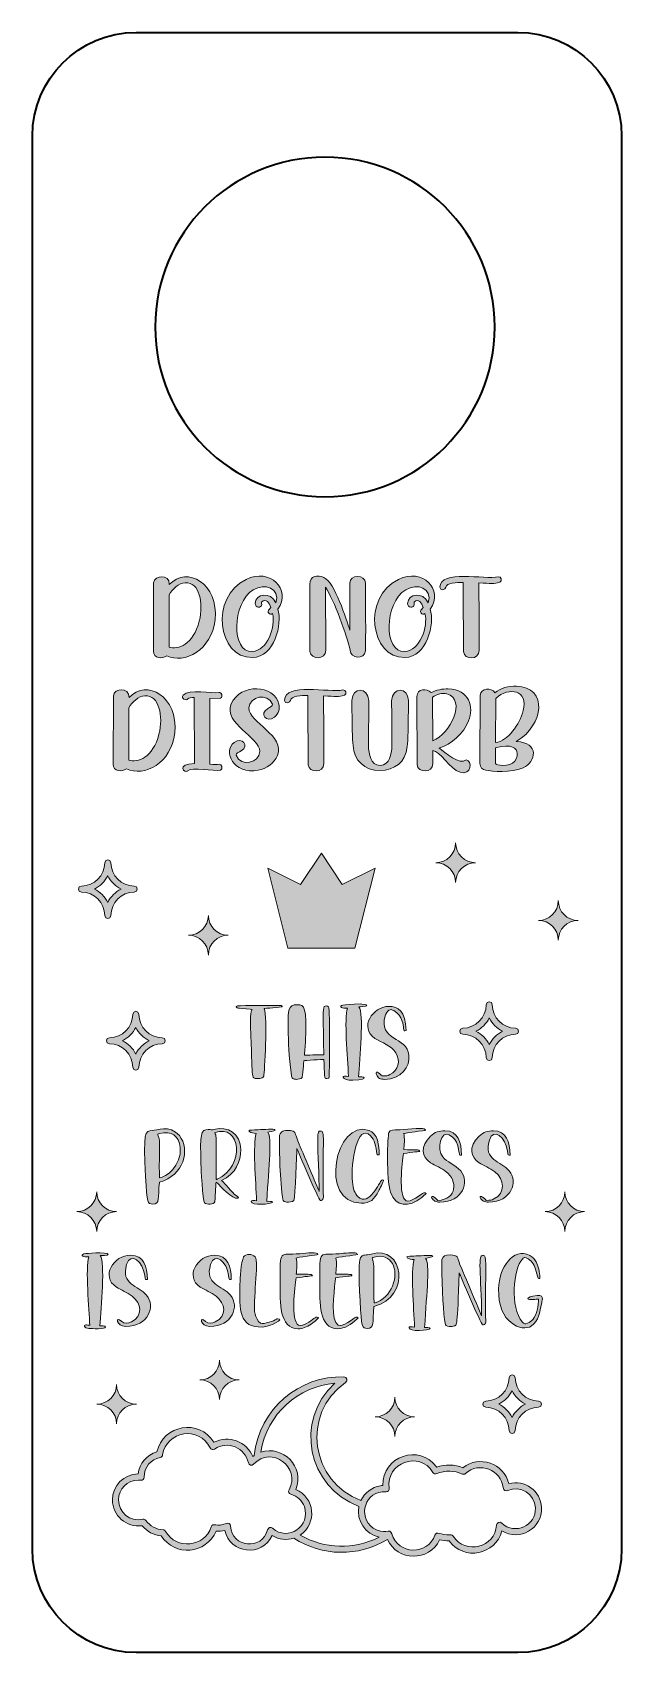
# Model space of a CAD drawing. Header units: inches. Extents: x 36 to 324, y 36 to 828.
import ezdxf

# ---------------------------------------------------------------- set-up
doc = ezdxf.new("R2010")
doc.units = ezdxf.units.IN
doc.header["$MEASUREMENT"] = 0
doc.layers.add('_U+0421_U+043B_U+043E_U+0439 1', color=7, linetype='Continuous')

msp = doc.modelspace()

# ---------------------------------------------------------------- hatches: boundary and pattern name
at = {"layer": '_U+0421_U+043B_U+043E_U+0439 1', "true_color": 0xffffff}
h = msp.add_hatch(color=7, dxfattribs=at)
h.dxf.hatch_style = 2
edge = h.paths.add_edge_path()
edge.add_spline(control_points=[(305.94, 251.56), (300.61, 251.56), (296.28, 247.24), (296.28, 241.9), (296.28, 247.23), (291.95, 251.56), (286.61, 251.56), (291.95, 251.56), (296.28, 255.89), (296.28, 261.23), (296.28, 255.89), (300.61, 251.56), (305.94, 251.56)], knot_values=[0, 0, 0, 0, 1, 1, 1, 2, 2, 2, 3, 3, 3, 4, 4, 4, 4], degree=3, periodic=1)
edge = h.paths.add_edge_path()
edge.add_spline(control_points=[(95.15, 525.59), (95.15, 525.59), (95.26, 558.86), (95.26, 558.86), (95.72, 562.97), (102.98, 563.14), (102.93, 558.29), (102.93, 558.29), (102.93, 558.06), (102.93, 558.06), (111.64, 567.49), (127.13, 558.61), (125.28, 540.79), (123.7, 526.08), (110.31, 519.06), (101.67, 523.3), (99.55, 521.59), (95.15, 521.82), (95.15, 525.59)], knot_values=[0, 0, 0, 0, 1, 1, 1, 2, 2, 2, 3, 3, 3, 4, 4, 4, 5, 5, 5, 6, 6, 6, 6], degree=3, periodic=1)
edge = h.paths.add_edge_path()
edge.add_spline(control_points=[(102.81, 527.53), (106.99, 526.02), (114.71, 528.81), (117.56, 540.22), (119.79, 549.14), (117.62, 559.37), (110.7, 558.97), (107.5, 558.8), (104.58, 556.06), (102.87, 553.08), (102.87, 553.08), (102.81, 527.53), (102.81, 527.53)], knot_values=[0, 0, 0, 0, 1, 1, 1, 2, 2, 2, 3, 3, 3, 4, 4, 4, 4], degree=3, periodic=1)
edge = h.paths.add_edge_path()
edge.add_spline(control_points=[(140.43, 560.63), (152.33, 566.35), (162.68, 555.71), (155.99, 546.11), (158.21, 538.69), (154.39, 522.66), (143.52, 522.45), (126.6, 522.1), (122.54, 552.11), (140.43, 560.63)], knot_values=[0, 0, 0, 0, 1, 1, 1, 2, 2, 2, 3, 3, 3, 3], degree=3, periodic=1)
edge = h.paths.add_edge_path()
edge.add_spline(control_points=[(143.52, 525.3), (150.78, 525.69), (155.12, 537.52), (153.36, 543.99), (151.98, 542.85), (150.33, 544.62), (151.87, 546.11), (152.1, 546.34), (152.33, 546.62), (152.5, 546.85), (151.81, 549.02), (150.27, 551.71), (148.04, 549.42), (147.81, 549.31), (148.21, 548.85), (148.15, 548.34), (147.98, 546.51), (144.78, 546.62), (144.89, 548.91), (145.07, 553.54), (152.5, 554.85), (155.01, 549.2), (157.24, 556.23), (149.52, 559.03), (143.98, 555.54), (133.52, 549.08), (132.95, 524.73), (143.52, 525.3)], knot_values=[0, 0, 0, 0, 1, 1, 1, 2, 2, 2, 3, 3, 3, 4, 4, 4, 5, 5, 5, 6, 6, 6, 7, 7, 7, 8, 8, 8, 9, 9, 9, 9], degree=3, periodic=1)
edge = h.paths.add_edge_path()
edge.add_spline(control_points=[(179.37, 526.05), (179.37, 526.05), (179.26, 556.8), (179.26, 556.8), (183.42, 550.65), (189.78, 532.81), (191.32, 526.05), (191.38, 521.76), (198.47, 521.19), (198.75, 525.76), (199.1, 531.59), (198.75, 555.03), (198.75, 558.74), (198.75, 563.09), (191.09, 563.09), (191.09, 558.74), (191.09, 558.74), (191.15, 535.76), (191.15, 535.76), (189.51, 541.16), (183.76, 559.06), (178.51, 561.54), (175.37, 563.09), (171.6, 562.4), (171.6, 558.23), (171.6, 558.23), (171.65, 525.42), (171.65, 525.42), (172.17, 521.3), (179.37, 521.13), (179.37, 526.05)], knot_values=[0, 0, 0, 0, 1, 1, 1, 2, 2, 2, 3, 3, 3, 4, 4, 4, 5, 5, 5, 6, 6, 6, 7, 7, 7, 8, 8, 8, 9, 9, 9, 10, 10, 10, 10], degree=3, periodic=1)
edge = h.paths.add_edge_path()
edge.add_spline(control_points=[(214.93, 560.63), (226.83, 566.35), (237.18, 555.71), (230.49, 546.11), (232.71, 538.69), (228.89, 522.66), (218.02, 522.45), (201.1, 522.1), (197.04, 552.11), (214.93, 560.63)], knot_values=[0, 0, 0, 0, 1, 1, 1, 2, 2, 2, 3, 3, 3, 3], degree=3, periodic=1)
edge = h.paths.add_edge_path()
edge.add_spline(control_points=[(218.02, 525.3), (225.28, 525.69), (229.62, 537.52), (227.86, 543.99), (226.48, 542.85), (224.83, 544.62), (226.37, 546.11), (226.6, 546.34), (226.83, 546.62), (227, 546.85), (226.31, 549.02), (224.77, 551.71), (222.54, 549.42), (222.31, 549.31), (222.71, 548.85), (222.65, 548.34), (222.48, 546.51), (219.28, 546.62), (219.39, 548.91), (219.57, 553.54), (227, 554.85), (229.51, 549.2), (231.74, 556.23), (224.02, 559.03), (218.48, 555.54), (208.02, 549.08), (207.45, 524.73), (218.02, 525.3)], knot_values=[0, 0, 0, 0, 1, 1, 1, 2, 2, 2, 3, 3, 3, 4, 4, 4, 5, 5, 5, 6, 6, 6, 7, 7, 7, 8, 8, 8, 9, 9, 9, 9], degree=3, periodic=1)
edge = h.paths.add_edge_path()
edge.add_spline(control_points=[(238.09, 556.74), (238.19, 558.95), (243.58, 559.14), (246.61, 559.14), (246.61, 558.32), (246.67, 526.16), (246.67, 525.3), (247.18, 521.19), (254.39, 521.02), (254.39, 525.93), (254.39, 525.96), (254.27, 558.91), (254.27, 558.91), (260.16, 558.68), (261.53, 558.34), (264.45, 559.26), (265.82, 559.71), (265.19, 562.17), (263.71, 561.83), (257.08, 560.36), (235.18, 565.68), (235.18, 556.74), (235.18, 554.86), (238.09, 555.48), (238.09, 556.74)], knot_values=[0, 0, 0, 0, 1, 1, 1, 2, 2, 2, 3, 3, 3, 4, 4, 4, 5, 5, 5, 6, 6, 6, 7, 7, 7, 8, 8, 8, 8], degree=3, periodic=1)
edge = h.paths.add_edge_path()
edge.add_spline(control_points=[(75.45, 470.33), (75.45, 470.33), (75.57, 503.6), (75.57, 503.6), (76.01, 507.58), (83.23, 508.13), (83.23, 502.8), (91.94, 512.23), (107.43, 503.35), (105.58, 485.54), (104, 470.82), (90.61, 463.8), (81.97, 468.04), (79.86, 466.33), (75.45, 466.56), (75.45, 470.33)], knot_values=[0, 0, 0, 0, 1, 1, 1, 2, 2, 2, 3, 3, 3, 4, 4, 4, 5, 5, 5, 5], degree=3, periodic=1)
edge = h.paths.add_edge_path()
edge.add_spline(control_points=[(83.11, 472.27), (87.28, 470.76), (95.01, 473.54), (97.86, 484.96), (100.09, 493.88), (97.92, 504.11), (91, 503.71), (87.8, 503.54), (84.88, 500.8), (83.17, 497.82), (83.17, 497.82), (83.11, 472.27), (83.11, 472.27)], knot_values=[0, 0, 0, 0, 1, 1, 1, 2, 2, 2, 3, 3, 3, 4, 4, 4, 4], degree=3, periodic=1)
edge = h.paths.add_edge_path()
edge.add_spline(control_points=[(109.7, 504), (108.39, 502.45), (111.3, 501.14), (111.99, 502.17), (112.33, 502.74), (113.53, 502.91), (115.13, 502.91), (115.13, 502.91), (115.19, 470.62), (115.19, 470.62), (106.18, 470.41), (110.23, 465.35), (112.04, 467.07), (113.77, 469.04), (124.7, 466.59), (128, 467.42), (129.31, 467.76), (128.68, 470.67), (127.25, 470.22), (126.34, 469.99), (124.74, 470.1), (122.79, 470.22), (122.79, 470.22), (122.74, 502.45), (122.74, 502.45), (122.74, 502.45), (127.94, 502.51), (127.94, 502.51), (129.37, 503.31), (128.34, 505.71), (127.14, 505.31), (124.03, 504.5), (112.44, 507.45), (109.7, 504)], knot_values=[0, 0, 0, 0, 1, 1, 1, 2, 2, 2, 3, 3, 3, 4, 4, 4, 5, 5, 5, 6, 6, 6, 7, 7, 7, 8, 8, 8, 9, 9, 9, 10, 10, 10, 11, 11, 11, 11], degree=3, periodic=1)
edge = h.paths.add_edge_path()
edge.add_spline(control_points=[(138.12, 476.79), (142.12, 479.19), (138.52, 483.99), (134.69, 480.9), (128.75, 476.53), (134.33, 465.18), (146.35, 467.3), (150.53, 468.1), (154.18, 470.79), (155.79, 474.5), (159.87, 484.25), (141.74, 490.56), (141.84, 497.77), (142.03, 503.35), (151.12, 505.5), (153.33, 499.6), (153.67, 498.62), (152.13, 498.17), (150.87, 497.42), (146.87, 495.02), (150.47, 490.22), (154.3, 493.31), (156.47, 494.91), (156.93, 497.83), (156.53, 499.6), (154.38, 509.12), (137.6, 510.08), (133.2, 499.71), (129.12, 489.96), (147.25, 483.65), (147.15, 476.45), (146.96, 470.87), (137.87, 468.71), (135.66, 474.62), (135.32, 475.59), (136.86, 476.05), (138.12, 476.79)], knot_values=[0, 0, 0, 0, 1, 1, 1, 2, 2, 2, 3, 3, 3, 4, 4, 4, 5, 5, 5, 6, 6, 6, 7, 7, 7, 8, 8, 8, 9, 9, 9, 10, 10, 10, 11, 11, 11, 12, 12, 12, 12], degree=3, periodic=1)
edge = h.paths.add_edge_path()
edge.add_spline(control_points=[(162.16, 501.48), (162.26, 503.69), (167.65, 503.88), (170.68, 503.88), (170.68, 503.06), (170.74, 470.9), (170.74, 470.04), (171.25, 465.93), (178.46, 465.76), (178.46, 470.67), (178.46, 470.7), (178.34, 503.65), (178.34, 503.65), (184.23, 503.42), (185.6, 503.08), (188.52, 504), (189.89, 504.45), (189.26, 506.91), (187.77, 506.57), (181.15, 505.1), (159.24, 510.42), (159.24, 501.48), (159.24, 499.6), (162.16, 500.23), (162.16, 501.48)], knot_values=[0, 0, 0, 0, 1, 1, 1, 2, 2, 2, 3, 3, 3, 4, 4, 4, 5, 5, 5, 6, 6, 6, 7, 7, 7, 8, 8, 8, 8], degree=3, periodic=1)
edge = h.paths.add_edge_path()
edge.add_spline(control_points=[(192.21, 501.42), (192.21, 488.62), (192.38, 482.68), (192.72, 479.42), (193.46, 472.04), (198.04, 467.19), (206.04, 467.19), (212.79, 467.42), (218.45, 471.02), (219.25, 478.85), (219.54, 481.93), (219.77, 488.28), (219.77, 501.42), (219.6, 508.23), (211.93, 508.11), (211.59, 501.31), (211.7, 479.76), (211.7, 479.25), (211.7, 479.13), (211.59, 475.19), (210.73, 469.93), (206.04, 469.7), (201.24, 469.7), (200.38, 475.3), (200.27, 479.42), (200.27, 479.42), (200.38, 501.31), (200.38, 501.31), (200.04, 508.11), (192.38, 508.23), (192.21, 501.42)], knot_values=[0, 0, 0, 0, 1, 1, 1, 2, 2, 2, 3, 3, 3, 4, 4, 4, 5, 5, 5, 6, 6, 6, 7, 7, 7, 8, 8, 8, 9, 9, 9, 10, 10, 10, 10], degree=3, periodic=1)
edge = h.paths.add_edge_path()
edge.add_spline(control_points=[(234.69, 478.16), (234.75, 478.1), (234.86, 478.1), (234.92, 478.05), (237.55, 476.28), (245.09, 469.47), (248.01, 472.39), (251.16, 472.16), (250.81, 464.5), (245.04, 466.33), (240.15, 467.89), (235.04, 476.9), (231.71, 476.9), (231.71, 476.9), (231.71, 470.67), (231.71, 470.67), (231.71, 465.76), (224.51, 465.93), (224, 470.05), (224, 470.05), (223.94, 503.37), (223.94, 503.37), (223.94, 507.37), (228.91, 507.43), (230.86, 505.26), (233.37, 506.57), (236.4, 507.14), (239.26, 507.08), (249.72, 506.74), (251.84, 498.17), (249.21, 491.54), (246.87, 485.48), (240.81, 479.76), (234.69, 478.16)], knot_values=[0, 0, 0, 0, 1, 1, 1, 2, 2, 2, 3, 3, 3, 4, 4, 4, 5, 5, 5, 6, 6, 6, 7, 7, 7, 8, 8, 8, 9, 9, 9, 10, 10, 10, 11, 11, 11, 11], degree=3, periodic=1)
edge = h.paths.add_edge_path()
edge.add_spline(control_points=[(238.63, 504.63), (236.46, 505.26), (233.83, 504.45), (231.6, 503.08), (231.6, 503.08), (231.66, 481.71), (231.66, 481.71), (240.23, 484.87), (248.45, 501.88), (238.63, 504.63)], knot_values=[0, 0, 0, 0, 1, 1, 1, 2, 2, 2, 3, 3, 3, 3], degree=3, periodic=1)
edge = h.paths.add_edge_path()
edge.add_spline(control_points=[(262.08, 505.2), (264.88, 507.48), (268.88, 508.51), (272.6, 508.4), (288.02, 507.89), (286.31, 489.46), (272.54, 481.42), (284.07, 480.74), (282.13, 471.31), (275.85, 468.5), (269.97, 465.87), (260.59, 466.79), (257.56, 467.36), (256.02, 467.59), (254.76, 468.56), (254.76, 470.62), (254.76, 470.62), (254.82, 503.94), (254.82, 503.94), (255.21, 507.43), (260.48, 508.06), (262.08, 505.2)], knot_values=[0, 0, 0, 0, 1, 1, 1, 2, 2, 2, 3, 3, 3, 4, 4, 4, 5, 5, 5, 6, 6, 6, 7, 7, 7, 7], degree=3, periodic=1)
edge = h.paths.add_edge_path()
edge.add_spline(control_points=[(262.42, 480.96), (268.31, 481.25), (274.2, 489.99), (275.91, 496.45), (278.68, 506.45), (268.87, 508.35), (262.53, 502.45), (262.53, 502.45), (262.42, 480.96), (262.42, 480.96)], knot_values=[0, 0, 0, 0, 1, 1, 1, 2, 2, 2, 3, 3, 3, 3], degree=3, periodic=1)
edge = h.paths.add_edge_path()
edge.add_spline(control_points=[(263.56, 469.99), (269.68, 468.73), (273.34, 471.7), (273, 475.53), (272.77, 477.99), (270.54, 480.51), (262.42, 478.28), (262.42, 470.02), (261.77, 470.31), (263.56, 469.99)], knot_values=[0, 0, 0, 0, 1, 1, 1, 2, 2, 2, 3, 3, 3, 3], degree=3, periodic=1)
edge = h.paths.add_edge_path()
edge.add_spline(control_points=[(284.88, 106.9), (285.35, 96.63), (274.02, 90.15), (265.47, 95.52), (262.42, 83.7), (246.92, 80.69), (239.65, 90.58), (238.13, 90.61), (236.56, 90.76), (235.06, 91.14), (229.83, 80.22), (214.37, 80.66), (209.52, 91.32), (195.41, 82.68), (177.62, 82.93), (163.74, 91.95), (160.37, 90.85), (156.53, 91.13), (153.16, 93.22), (148.31, 82.55), (132.51, 84.24), (130.11, 95.76), (128.71, 95.37), (127.25, 95.23), (125.81, 95.34), (121.02, 84.1), (105.58, 82.8), (98.95, 93.07), (95.28, 93.43), (91.97, 95.2), (89.64, 98.04), (81.86, 96.91), (75.11, 103.02), (75.11, 110.63), (75.11, 117.59), (80.73, 123.26), (87.67, 123.35), (88.26, 128.33), (91.77, 132.69), (96.88, 134.09), (99.81, 147.33), (117.51, 150.53), (124.76, 138.8), (131.99, 142.54), (140.73, 139.12), (143.76, 131.81), (144, 131.99), (144.24, 132.15), (144.48, 132.3), (146.86, 155.32), (166.61, 171.43), (188.25, 170.79), (189.68, 170.75), (190.25, 168.89), (189.07, 168.06), (167.07, 152.62), (172.18, 119.3), (196.6, 110.35), (198.33, 114.05), (201.81, 116.85), (206.14, 117.55), (206.51, 117.61), (206.9, 117.65), (207.31, 117.67), (206.87, 131.93), (225.24, 138.25), (233.64, 126.7), (237.83, 128.13), (242.34, 128), (246.41, 126.38), (254.45, 132.69), (266.43, 128.57), (268.83, 118.58), (276.61, 120.77), (284.5, 115.06), (284.88, 106.9)], knot_values=[0, 0, 0, 0, 1, 1, 1, 2, 2, 2, 3, 3, 3, 4, 4, 4, 5, 5, 5, 6, 6, 6, 7, 7, 7, 8, 8, 8, 9, 9, 9, 10, 10, 10, 11, 11, 11, 12, 12, 12, 13, 13, 13, 14, 14, 14, 15, 15, 15, 16, 16, 16, 17, 17, 17, 18, 18, 18, 19, 19, 19, 20, 20, 20, 21, 21, 21, 22, 22, 22, 23, 23, 23, 24, 24, 24, 25, 25, 25, 25], degree=3, periodic=1)
edge = h.paths.add_edge_path()
edge.add_spline(control_points=[(168.95, 107.35), (167.89, 110.24), (165.47, 112.58), (162.35, 113.42), (161.41, 113.67), (160.96, 114.74), (161.43, 115.6), (167.5, 126.48), (152.85, 137.56), (144.13, 128.11), (143.3, 127.22), (141.81, 127.63), (141.56, 128.82), (140, 136.13), (131.42, 139.8), (125.03, 135.47), (124.27, 134.96), (123.23, 135.24), (122.84, 136.07), (117.6, 147.03), (101.43, 144.44), (99.66, 132.62), (99.56, 131.99), (99.08, 131.49), (98.45, 131.37), (93.95, 130.52), (90.55, 126.62), (90.58, 121.78), (90.58, 121.35), (90.4, 120.95), (90.08, 120.66), (89.43, 120.07), (88.73, 120.35), (87.83, 120.35), (82.47, 120.35), (78.11, 115.99), (78.11, 110.63), (78.11, 104.58), (83.66, 99.75), (89.95, 101.15), (90.54, 101.27), (91.15, 101.04), (91.5, 100.55), (93.45, 97.8), (96.5, 96.14), (99.88, 96.02), (100.4, 96), (100.87, 95.71), (101.12, 95.26), (106.39, 86.05), (120.07, 87.42), (123.41, 97.47), (124.14, 99.67), (126.18, 97.12), (130.75, 99.17), (131.72, 99.6), (132.82, 98.93), (132.86, 97.87), (133.33, 87.31), (148.37, 85.81), (150.96, 96.01), (151.24, 97.09), (152.57, 97.51), (153.41, 96.76), (160.89, 90.14), (172.27, 97.9), (168.95, 107.35)], knot_values=[0, 0, 0, 0, 1, 1, 1, 2, 2, 2, 3, 3, 3, 4, 4, 4, 5, 5, 5, 6, 6, 6, 7, 7, 7, 8, 8, 8, 9, 9, 9, 10, 10, 10, 11, 11, 11, 12, 12, 12, 13, 13, 13, 14, 14, 14, 15, 15, 15, 16, 16, 16, 17, 17, 17, 18, 18, 18, 19, 19, 19, 20, 20, 20, 21, 21, 21, 22, 22, 22, 22], degree=3, periodic=1)
edge = h.paths.add_edge_path()
edge.add_spline(control_points=[(205.47, 92.45), (198.72, 93.9), (194.23, 100.62), (195.64, 107.48), (170.55, 116.66), (163.77, 149.48), (183.78, 167.67), (166.13, 166.2), (150.56, 152.88), (147.69, 133.91), (158.37, 137.58), (169.25, 126.87), (164.81, 115.73), (174.05, 111.79), (175.27, 99.08), (166.92, 93.48), (178.76, 86.53), (193.32, 86.16), (205.47, 92.45)], knot_values=[0, 0, 0, 0, 1, 1, 1, 2, 2, 2, 3, 3, 3, 4, 4, 4, 5, 5, 5, 6, 6, 6, 6], degree=3, periodic=1)
edge = h.paths.add_edge_path()
edge.add_spline(control_points=[(281.88, 106.77), (281.57, 113.46), (274.62, 118.03), (268.25, 115.19), (267.38, 114.8), (266.25, 115.25), (266.12, 116.63), (265.32, 125.21), (254.49, 129.68), (247.67, 123.53), (247.23, 123.13), (246.58, 123.03), (246.04, 123.28), (242.23, 125.02), (237.81, 125.21), (233.63, 123.49), (232.94, 123.21), (232.15, 123.46), (231.77, 124.1), (225.22, 134.92), (208.54, 128.79), (210.43, 116.37), (210.58, 115.4), (209.76, 114.57), (208.84, 114.65), (198.76, 115.37), (194.57, 102.47), (202.63, 96.89), (207.94, 93.19), (210.76, 97.19), (211.71, 94), (214.76, 83.84), (229.14, 83.38), (232.79, 93.47), (233.58, 95.66), (235.26, 93.35), (240.34, 93.6), (240.89, 93.62), (241.39, 93.37), (241.68, 92.92), (247.68, 83.65), (262.11, 87.27), (262.91, 98.36), (263, 99.62), (264.53, 100.22), (265.44, 99.33), (271.77, 93.23), (282.28, 98.05), (281.88, 106.77)], knot_values=[0, 0, 0, 0, 1, 1, 1, 2, 2, 2, 3, 3, 3, 4, 4, 4, 5, 5, 5, 6, 6, 6, 7, 7, 7, 8, 8, 8, 9, 9, 9, 10, 10, 10, 11, 11, 11, 12, 12, 12, 13, 13, 13, 14, 14, 14, 15, 15, 15, 16, 16, 16, 16], degree=3, periodic=1)
edge = h.paths.add_edge_path()
edge.add_spline(control_points=[(293.05, 384.24), (293.05, 389.58), (297.38, 393.91), (302.72, 393.91), (297.38, 393.91), (293.05, 398.24), (293.05, 403.57), (293.05, 398.24), (288.73, 393.91), (283.39, 393.91), (288.73, 393.91), (293.05, 389.58), (293.05, 384.24)], knot_values=[0, 0, 0, 0, 1, 1, 1, 2, 2, 2, 3, 3, 3, 4, 4, 4, 4], degree=3, periodic=1)
edge = h.paths.add_edge_path()
edge.add_spline(control_points=[(213.19, 141.58), (213.19, 146.92), (217.51, 151.24), (222.85, 151.24), (217.51, 151.24), (213.19, 155.57), (213.19, 160.91), (213.19, 155.57), (208.86, 151.24), (203.52, 151.24), (208.86, 151.24), (213.19, 146.91), (213.19, 141.58)], knot_values=[0, 0, 0, 0, 1, 1, 1, 2, 2, 2, 3, 3, 3, 4, 4, 4, 4], degree=3, periodic=1)
edge = h.paths.add_edge_path()
edge.add_spline(control_points=[(242.87, 431.78), (242.87, 426.45), (238.54, 422.12), (233.21, 422.12), (238.54, 422.12), (242.87, 417.79), (242.87, 412.45), (242.87, 417.79), (247.2, 422.12), (252.53, 422.12), (247.2, 422.12), (242.87, 426.45), (242.87, 431.78)], knot_values=[0, 0, 0, 0, 1, 1, 1, 2, 2, 2, 3, 3, 3, 4, 4, 4, 4], degree=3, periodic=1)
edge = h.paths.add_edge_path()
edge.add_spline(control_points=[(127.44, 159.64), (127.44, 164.98), (131.77, 169.3), (137.1, 169.3), (131.77, 169.3), (127.44, 173.63), (127.44, 178.97), (127.44, 173.63), (123.11, 169.3), (117.77, 169.3), (123.11, 169.3), (127.44, 164.98), (127.44, 159.64)], knot_values=[0, 0, 0, 0, 1, 1, 1, 2, 2, 2, 3, 3, 3, 4, 4, 4, 4], degree=3, periodic=1)
edge = h.paths.add_edge_path()
edge.add_spline(control_points=[(86.81, 157.46), (81.48, 157.46), (77.15, 161.78), (77.15, 167.12), (77.15, 161.78), (72.82, 157.46), (67.48, 157.46), (72.82, 157.46), (77.15, 153.13), (77.15, 147.79), (77.15, 153.13), (81.48, 157.46), (86.81, 157.46)], knot_values=[0, 0, 0, 0, 1, 1, 1, 2, 2, 2, 3, 3, 3, 4, 4, 4, 4], degree=3, periodic=1)
edge = h.paths.add_edge_path()
edge.add_spline(control_points=[(122.01, 377), (122.01, 382.34), (126.33, 386.67), (131.67, 386.67), (126.33, 386.67), (122.01, 390.99), (122.01, 396.33), (122.01, 390.99), (117.68, 386.67), (112.34, 386.67), (117.68, 386.67), (122.01, 382.34), (122.01, 377)], knot_values=[0, 0, 0, 0, 1, 1, 1, 2, 2, 2, 3, 3, 3, 4, 4, 4, 4], degree=3, periodic=1)
edge = h.paths.add_edge_path()
edge.add_spline(control_points=[(67.42, 241.9), (67.42, 247.24), (71.75, 251.56), (77.09, 251.56), (71.75, 251.56), (67.42, 255.89), (67.42, 261.23), (67.42, 255.89), (63.1, 251.56), (57.76, 251.56), (63.1, 251.56), (67.42, 247.24), (67.42, 241.9)], knot_values=[0, 0, 0, 0, 1, 1, 1, 2, 2, 2, 3, 3, 3, 4, 4, 4, 4], degree=3, periodic=1)
edge = h.paths.add_edge_path()
edge.add_spline(control_points=[(272.2, 338.24), (265.92, 338.24), (260.8, 333.13), (260.8, 326.85), (260.8, 324.87), (257.8, 324.86), (257.8, 326.85), (257.8, 333.13), (252.69, 338.24), (246.41, 338.24), (244.43, 338.24), (244.43, 341.24), (246.41, 341.24), (252.69, 341.24), (257.8, 346.35), (257.8, 352.64), (257.8, 354.62), (260.8, 354.62), (260.8, 352.64), (260.8, 346.35), (265.92, 341.24), (272.2, 341.24), (274.18, 341.24), (274.18, 338.24), (272.2, 338.24)], knot_values=[0, 0, 0, 0, 1, 1, 1, 2, 2, 2, 3, 3, 3, 4, 4, 4, 5, 5, 5, 6, 6, 6, 7, 7, 7, 8, 8, 8, 8], degree=3, periodic=1)
edge = h.paths.add_edge_path()
edge.add_spline(control_points=[(265.8, 339.74), (262.99, 341.14), (260.7, 343.43), (259.3, 346.24), (257.91, 343.43), (255.61, 341.14), (252.81, 339.74), (255.61, 338.34), (257.91, 336.05), (259.3, 333.24), (260.7, 336.05), (262.99, 338.34), (265.8, 339.74)], knot_values=[0, 0, 0, 0, 1, 1, 1, 2, 2, 2, 3, 3, 3, 4, 4, 4, 4], degree=3, periodic=1)
edge = h.paths.add_edge_path()
edge.add_spline(control_points=[(59.96, 410.73), (66.24, 410.73), (71.35, 415.84), (71.35, 422.12), (71.35, 424.1), (74.35, 424.1), (74.35, 422.12), (74.35, 415.84), (79.46, 410.73), (85.74, 410.73), (87.73, 410.73), (87.73, 407.73), (85.74, 407.73), (79.46, 407.73), (74.35, 402.61), (74.35, 396.33), (74.35, 394.35), (71.35, 394.35), (71.35, 396.33), (71.35, 402.61), (66.24, 407.73), (59.96, 407.73), (57.97, 407.73), (57.97, 410.73), (59.96, 410.73)], knot_values=[0, 0, 0, 0, 1, 1, 1, 2, 2, 2, 3, 3, 3, 4, 4, 4, 5, 5, 5, 6, 6, 6, 7, 7, 7, 8, 8, 8, 8], degree=3, periodic=1)
edge = h.paths.add_edge_path()
edge.add_spline(control_points=[(66.35, 409.23), (69.16, 407.83), (71.45, 405.54), (72.85, 402.73), (74.25, 405.54), (76.54, 407.83), (79.35, 409.23), (76.54, 410.62), (74.25, 412.91), (72.85, 415.72), (71.45, 412.91), (69.16, 410.62), (66.35, 409.23)], knot_values=[0, 0, 0, 0, 1, 1, 1, 2, 2, 2, 3, 3, 3, 4, 4, 4, 4], degree=3, periodic=1)
edge = h.paths.add_edge_path()
edge.add_spline(control_points=[(257.6, 158.96), (263.88, 158.96), (269, 164.07), (269, 170.35), (269, 172.33), (272, 172.33), (272, 170.35), (272, 164.07), (277.11, 158.96), (283.39, 158.96), (285.37, 158.96), (285.37, 155.96), (283.39, 155.96), (277.11, 155.96), (272, 150.84), (272, 144.56), (272, 142.58), (269, 142.58), (269, 144.56), (269, 150.84), (263.88, 155.96), (257.6, 155.96), (255.62, 155.96), (255.62, 158.96), (257.6, 158.96)], knot_values=[0, 0, 0, 0, 1, 1, 1, 2, 2, 2, 3, 3, 3, 4, 4, 4, 5, 5, 5, 6, 6, 6, 7, 7, 7, 8, 8, 8, 8], degree=3, periodic=1)
edge = h.paths.add_edge_path()
edge.add_spline(control_points=[(264, 157.46), (266.8, 156.06), (269.1, 153.77), (270.49, 150.96), (271.89, 153.77), (274.18, 156.06), (276.99, 157.46), (274.18, 158.85), (271.89, 161.14), (270.49, 163.95), (269.1, 161.15), (266.8, 158.85), (264, 157.46)], knot_values=[0, 0, 0, 0, 1, 1, 1, 2, 2, 2, 3, 3, 3, 4, 4, 4, 4], degree=3, periodic=1)
edge = h.paths.add_edge_path()
edge.add_spline(control_points=[(85.05, 322.2), (85.05, 328.48), (79.94, 333.59), (73.66, 333.59), (71.68, 333.59), (71.67, 336.59), (73.66, 336.59), (79.94, 336.59), (85.05, 341.71), (85.05, 347.99), (85.05, 349.97), (88.05, 349.97), (88.05, 347.99), (88.05, 341.71), (93.16, 336.59), (99.45, 336.59), (101.43, 336.59), (101.43, 333.59), (99.45, 333.59), (93.16, 333.59), (88.05, 328.48), (88.05, 322.2), (88.05, 320.22), (85.05, 320.22), (85.05, 322.2)], knot_values=[0, 0, 0, 0, 1, 1, 1, 2, 2, 2, 3, 3, 3, 4, 4, 4, 5, 5, 5, 6, 6, 6, 7, 7, 7, 8, 8, 8, 8], degree=3, periodic=1)
edge = h.paths.add_edge_path()
edge.add_spline(control_points=[(86.55, 328.59), (87.95, 331.4), (90.24, 333.7), (93.05, 335.09), (90.24, 336.49), (87.95, 338.78), (86.55, 341.59), (85.15, 338.78), (82.86, 336.49), (80.05, 335.09), (82.86, 333.7), (85.15, 331.4), (86.55, 328.59)], knot_values=[0, 0, 0, 0, 1, 1, 1, 2, 2, 2, 3, 3, 3, 4, 4, 4, 4], degree=3, periodic=1)
edge = h.paths.add_edge_path()
edge.add_spline(control_points=[(157.52, 352.24), (157.02, 352.34), (155.47, 352.34), (154.95, 352.34), (136.03, 352.34), (134.21, 352.37), (136.17, 351.23), (136.45, 351.02), (136.75, 350.98), (137.1, 350.95), (137.62, 350.92), (143.42, 350.42), (143.42, 350.42), (143.42, 350.42), (142.33, 350.08), (142.65, 342.17), (143.75, 316.46), (142.67, 316.59), (146.02, 316.59), (146.62, 316.59), (147.8, 316.62), (148.34, 316.89), (148.36, 316.89), (148.38, 316.9), (148.39, 316.92), (148.85, 317.12), (148.98, 317.36), (149.1, 317.84), (149.43, 319.2), (151.01, 347.11), (149.39, 350.6), (149.34, 350.72), (149.31, 350.79), (149.31, 350.81), (149.31, 350.81), (157.79, 351.64), (158.07, 351.75), (158.34, 351.83), (157.86, 352.17), (157.52, 352.24)], knot_values=[0, 0, 0, 0, 1, 1, 1, 2, 2, 2, 3, 3, 3, 4, 4, 4, 5, 5, 5, 6, 6, 6, 7, 7, 7, 8, 8, 8, 9, 9, 9, 10, 10, 10, 11, 11, 11, 12, 12, 12, 13, 13, 13, 13], degree=3, periodic=1)
edge = h.paths.add_edge_path()
edge.add_spline(control_points=[(165.36, 352.68), (160.9, 352.68), (160.7, 351.06), (161.11, 334.49), (161.16, 332), (162.45, 317.49), (162.91, 316.89), (163.32, 316.36), (164.45, 316.22), (165.11, 316.22), (165.9, 316.22), (167.45, 316.41), (167.84, 317.11), (167.92, 317.33), (168.68, 325.1), (168.68, 325.28), (168.68, 325.51), (178.25, 325.92), (178.45, 325.92), (178.66, 325.49), (178.66, 317.12), (179.04, 316.77), (179.2, 316.65), (180.7, 316.65), (180.9, 316.84), (181.34, 317.71), (181.56, 350.39), (180.74, 351.68), (180.4, 352.21), (179.04, 352.24), (178.64, 351.76), (177.89, 350.88), (178.16, 346.35), (178.38, 328.22), (172.98, 328.22), (169.02, 328.02), (169.02, 328.02), (169.02, 328.04), (169.39, 332.29), (169.46, 334.32), (170, 352.04), (169.2, 352.59), (165.36, 352.68)], knot_values=[0, 0, 0, 0, 1, 1, 1, 2, 2, 2, 3, 3, 3, 4, 4, 4, 5, 5, 5, 6, 6, 6, 7, 7, 7, 8, 8, 8, 9, 9, 9, 10, 10, 10, 11, 11, 11, 12, 12, 12, 13, 13, 13, 14, 14, 14, 14], degree=3, periodic=1)
edge = h.paths.add_edge_path()
edge.add_spline(control_points=[(196.28, 353.08), (187.15, 352.76), (185.81, 352.35), (187.12, 351.37), (187.64, 350.96), (188.64, 351.08), (189.99, 351.08), (188.31, 345.83), (190.05, 327.21), (190.51, 317.66), (189.35, 317.73), (187.43, 318.07), (187.83, 317.26), (188.19, 316.37), (189.91, 315.94), (190.86, 315.83), (191.71, 315.73), (191.57, 315.8), (192.57, 315.83), (197.65, 315.98), (198.2, 316.51), (198.2, 316.89), (198.2, 317.52), (196.06, 317.38), (195.43, 317.38), (195.95, 326.22), (198.1, 348.55), (195.63, 351.65), (195.86, 351.67), (199.33, 351.98), (199.49, 352.14), (199.49, 352.85), (196.99, 353.1), (196.28, 353.08)], knot_values=[0, 0, 0, 0, 1, 1, 1, 2, 2, 2, 3, 3, 3, 4, 4, 4, 5, 5, 5, 6, 6, 6, 7, 7, 7, 8, 8, 8, 9, 9, 9, 10, 10, 10, 11, 11, 11, 11], degree=3, periodic=1)
edge = h.paths.add_edge_path()
edge.add_spline(control_points=[(210.26, 350.04), (210.96, 350.55), (211.89, 350.25), (212.66, 349.84), (217.18, 347.36), (217.22, 342.37), (217.41, 341.22), (217.65, 339.72), (217.62, 339.91), (218.62, 340.02), (218.46, 349.74), (214.79, 351.87), (210.21, 351.87), (202.23, 351.87), (195.6, 341.44), (203.46, 336.26), (206.75, 334.1), (211.42, 332.91), (213.57, 329.16), (215.96, 325.19), (215.14, 320.69), (210.73, 318.55), (209.44, 317.86), (209.12, 317.94), (206.97, 317.86), (206.64, 318.16), (205.17, 319.63), (204.74, 319.71), (202.94, 320), (204.64, 317.25), (205.64, 316.7), (206.37, 316.3), (207.26, 316.22), (208.09, 316.22), (216.24, 316.22), (220.69, 322.36), (220.08, 328.1), (219.1, 337.17), (204.76, 335.2), (208.5, 347.3), (208.88, 348.53), (209.47, 349.44), (210.26, 350.04)], knot_values=[0, 0, 0, 0, 1, 1, 1, 2, 2, 2, 3, 3, 3, 4, 4, 4, 5, 5, 5, 6, 6, 6, 7, 7, 7, 8, 8, 8, 9, 9, 9, 10, 10, 10, 11, 11, 11, 12, 12, 12, 13, 13, 13, 14, 14, 14, 14], degree=3, periodic=1)
edge = h.paths.add_edge_path()
edge.add_spline(control_points=[(94.86, 255.28), (92.26, 255.28), (92.08, 255.53), (91.36, 268.75), (90.17, 290.48), (91, 291.2), (94.61, 291.2), (96.46, 291.2), (103.15, 294.36), (107.82, 288.72), (113.25, 281.94), (110.12, 269.05), (98.05, 266.01), (97.23, 257.81), (98.55, 255.28), (94.86, 255.28)], knot_values=[0, 0, 0, 0, 1, 1, 1, 2, 2, 2, 3, 3, 3, 4, 4, 4, 5, 5, 5, 5], degree=3, periodic=1)
edge = h.paths.add_edge_path()
edge.add_spline(control_points=[(97.54, 288.59), (98.8, 285.55), (97.84, 281.07), (98.05, 270.02), (98.07, 268.72), (98.12, 268.08), (98.19, 268.08), (100.8, 268.08), (109.24, 274.01), (108.24, 282.91), (107.66, 288.75), (104.03, 291.23), (98.17, 289.68), (97.3, 289.45), (97.17, 289.43), (97.54, 288.59)], knot_values=[0, 0, 0, 0, 1, 1, 1, 2, 2, 2, 3, 3, 3, 4, 4, 4, 5, 5, 5, 5], degree=3, periodic=1)
edge = h.paths.add_edge_path()
edge.add_spline(control_points=[(128.36, 266.72), (130.75, 265.25), (132.76, 261.26), (136.02, 259.11), (136.14, 259.04), (136.79, 258.57), (136.79, 258.45), (136.74, 258.31), (136.49, 258.19), (136.34, 258.15), (133.93, 257.34), (127.57, 264.33), (126.45, 265.43), (126.11, 265.75), (125.93, 265.92), (125.88, 265.92), (125.76, 265.92), (125.67, 265.07), (125.6, 263.39), (125.57, 262.55), (125.28, 257.07), (125.11, 256.27), (124.83, 255.2), (121.09, 254.83), (120.04, 255.83), (119.17, 256.66), (118.43, 273.42), (118.39, 274.61), (117.9, 289.57), (118.21, 291.74), (121.94, 291.74), (123.43, 291.74), (123.48, 291.25), (124.74, 291.67), (131.47, 293.75), (137.9, 289.47), (137.9, 281.87), (137.9, 276.15), (135.56, 270.25), (128.36, 266.72)], knot_values=[0, 0, 0, 0, 1, 1, 1, 2, 2, 2, 3, 3, 3, 4, 4, 4, 5, 5, 5, 6, 6, 6, 7, 7, 7, 8, 8, 8, 9, 9, 9, 10, 10, 10, 11, 11, 11, 12, 12, 12, 13, 13, 13, 13], degree=3, periodic=1)
edge = h.paths.add_edge_path()
edge.add_spline(control_points=[(125.14, 290.21), (125.92, 288.44), (125.88, 289.34), (125.88, 276.9), (125.88, 266.24), (125.67, 267.15), (126.3, 267.44), (140.29, 273.83), (137.84, 294.79), (125.14, 290.21)], knot_values=[0, 0, 0, 0, 1, 1, 1, 2, 2, 2, 3, 3, 3, 3], degree=3, periodic=1)
edge = h.paths.add_edge_path()
edge.add_spline(control_points=[(153.13, 291.84), (151.54, 291.84), (146.08, 291.59), (144.51, 291.51), (142.9, 291.42), (140.97, 291.52), (142.22, 290.58), (142.75, 290.17), (144.11, 289.78), (145.39, 289.78), (143.71, 284.53), (145.17, 266.19), (145.61, 256.86), (144.48, 256.93), (142.53, 257.28), (142.94, 256.47), (143.3, 255.57), (144.89, 255.05), (148.08, 255.16), (150.27, 255.23), (153.31, 255.71), (153.31, 256.09), (153.31, 256.72), (151.17, 256.59), (150.54, 256.59), (151.6, 274.71), (153.18, 287.66), (151.03, 290.35), (151.26, 290.37), (154.43, 291.18), (154.59, 291.35), (154.59, 291.86), (153.65, 291.84), (153.13, 291.84)], knot_values=[0, 0, 0, 0, 1, 1, 1, 2, 2, 2, 3, 3, 3, 4, 4, 4, 5, 5, 5, 6, 6, 6, 7, 7, 7, 8, 8, 8, 9, 9, 9, 10, 10, 10, 11, 11, 11, 11], degree=3, periodic=1)
edge = h.paths.add_edge_path()
edge.add_spline(control_points=[(230.31, 230.14), (228.72, 230.14), (223.26, 229.89), (221.69, 229.81), (220.08, 229.73), (218.15, 229.82), (219.4, 228.88), (219.92, 228.47), (221.29, 228.08), (222.56, 228.08), (220.88, 222.83), (222.35, 204.5), (222.79, 195.16), (221.66, 195.24), (219.71, 195.58), (220.12, 194.77), (220.48, 193.87), (222.07, 193.35), (225.26, 193.46), (227.45, 193.54), (230.48, 194.02), (230.48, 194.4), (230.48, 195.02), (228.35, 194.89), (227.71, 194.89), (228.78, 213.01), (230.36, 225.96), (228.2, 228.65), (228.44, 228.67), (231.6, 229.48), (231.77, 229.65), (231.77, 230.16), (230.82, 230.14), (230.31, 230.14)], knot_values=[0, 0, 0, 0, 1, 1, 1, 2, 2, 2, 3, 3, 3, 4, 4, 4, 5, 5, 5, 6, 6, 6, 7, 7, 7, 8, 8, 8, 9, 9, 9, 10, 10, 10, 11, 11, 11, 11], degree=3, periodic=1)
edge = h.paths.add_edge_path()
edge.add_spline(control_points=[(176.72, 257.06), (176.94, 257), (177.07, 257.01), (177.27, 257.02), (177.88, 257.08), (177.58, 257.45), (177.98, 257.65), (178.32, 257.77), (178.2, 259.71), (178.19, 260.08), (177.74, 287.8), (179.18, 290.84), (176.9, 290.95), (175.8, 290.95), (175.48, 291.17), (175.48, 286.15), (175.48, 280.67), (176.2, 268.19), (176.2, 261.41), (176.2, 261.41), (168.96, 278.6), (166.43, 284.54), (164.22, 289.63), (164.92, 290.14), (163.44, 290.85), (162.98, 291.08), (162.62, 291.15), (162.12, 291.17), (158.14, 291.38), (157.83, 290.99), (156.83, 288.92), (156.83, 282.75), (156.65, 270.24), (158.26, 258.66), (158.49, 257.03), (158.2, 256.73), (160.29, 256.17), (161.16, 256.01), (163.27, 256.34), (163.73, 257.04), (164.61, 259.38), (165.21, 279.92), (165.29, 282.44), (165.65, 281.6), (175.88, 257.41), (176.72, 257.06)], knot_values=[0, 0, 0, 0, 1, 1, 1, 2, 2, 2, 3, 3, 3, 4, 4, 4, 5, 5, 5, 6, 6, 6, 7, 7, 7, 8, 8, 8, 9, 9, 9, 10, 10, 10, 11, 11, 11, 12, 12, 12, 13, 13, 13, 14, 14, 14, 15, 15, 15, 15], degree=3, periodic=1)
edge = h.paths.add_edge_path()
edge.add_spline(control_points=[(205.29, 261.81), (205.54, 262.27), (207.66, 266.38), (207.66, 266.91), (207.66, 267.2), (207.08, 267.13), (206.85, 267.01), (205.59, 266.33), (200.57, 253.48), (195.11, 258.94), (193.66, 260.36), (192.75, 262.75), (192.39, 266.11), (191.46, 275.43), (194.86, 295.23), (201.25, 288.63), (203.41, 286.6), (203.73, 283.89), (204.56, 279.28), (204.56, 279.28), (205.58, 279.28), (205.58, 279.28), (205.49, 284.05), (204.82, 289.77), (200.53, 291.27), (183.96, 297.03), (175.88, 255.65), (196.62, 255.65), (201.27, 255.65), (202.99, 257.39), (205.29, 261.81)], knot_values=[0, 0, 0, 0, 1, 1, 1, 2, 2, 2, 3, 3, 3, 4, 4, 4, 5, 5, 5, 6, 6, 6, 7, 7, 7, 8, 8, 8, 9, 9, 9, 10, 10, 10, 10], degree=3, periodic=1)
edge = h.paths.add_edge_path()
edge.add_spline(control_points=[(214.48, 291.57), (212.96, 291.65), (210.85, 291.59), (210.23, 290.21), (209.56, 288.78), (208.87, 267.39), (211.09, 261.09), (213.44, 253.7), (220.05, 253.5), (226.29, 258.51), (226.55, 258.72), (228.24, 260.11), (228.41, 260.4), (228.41, 260.72), (227.59, 260.81), (227.28, 260.75), (226.27, 260.36), (220.61, 255.57), (218.69, 256.84), (214.66, 259.11), (216.73, 275.51), (217.43, 279.97), (221.87, 280.63), (225.42, 281.01), (225.42, 281.01), (225.42, 282.01), (222.54, 281.78), (217.53, 281.85), (217.68, 283.49), (218.14, 288), (217.48, 289.57), (217.48, 289.57), (217.46, 289.59), (217.46, 289.59), (217.46, 289.84), (219.9, 290.26), (224.78, 290.85), (227.73, 291.22), (228.89, 291.25), (227.55, 291.99), (226.2, 292.73), (217.21, 291.36), (214.48, 291.57)], knot_values=[0, 0, 0, 0, 1, 1, 1, 2, 2, 2, 3, 3, 3, 4, 4, 4, 5, 5, 5, 6, 6, 6, 7, 7, 7, 8, 8, 8, 9, 9, 9, 10, 10, 10, 11, 11, 11, 12, 12, 12, 13, 13, 13, 14, 14, 14, 14], degree=3, periodic=1)
edge = h.paths.add_edge_path()
edge.add_spline(control_points=[(245.39, 271.46), (242.69, 274.61), (238.68, 275.7), (236.54, 278.36), (233.54, 282.09), (235.48, 291.38), (239.79, 289.04), (244.32, 286.56), (244.36, 281.57), (244.54, 280.42), (244.79, 278.93), (244.76, 279.12), (245.76, 279.22), (245.65, 285.57), (244.09, 291.07), (237.67, 291.07), (234.97, 291.07), (232.68, 290.45), (230.64, 288.45), (225.39, 283.38), (226.25, 278.34), (230.6, 275.46), (232.9, 273.95), (235.95, 272.88), (238.32, 271.05), (243.82, 266.8), (243.77, 257.43), (234.1, 257.06), (233.79, 257.36), (232.31, 258.85), (231.88, 258.92), (230.08, 259.24), (231.72, 257.27), (232.72, 256.73), (233.45, 256.33), (234.34, 256.24), (235.17, 256.24), (246.38, 256.24), (249.88, 266.18), (245.39, 271.46)], knot_values=[0, 0, 0, 0, 1, 1, 1, 2, 2, 2, 3, 3, 3, 4, 4, 4, 5, 5, 5, 6, 6, 6, 7, 7, 7, 8, 8, 8, 9, 9, 9, 10, 10, 10, 11, 11, 11, 12, 12, 12, 13, 13, 13, 13], degree=3, periodic=1)
edge = h.paths.add_edge_path()
edge.add_spline(control_points=[(261.58, 257.75), (260.3, 257.06), (259.95, 257.14), (257.82, 257.06), (257.5, 257.36), (256.02, 258.85), (255.59, 258.91), (253.8, 259.23), (255.43, 257.27), (256.43, 256.72), (257.16, 256.32), (258.06, 256.24), (258.88, 256.24), (270.28, 256.24), (273.53, 266.27), (269.1, 271.46), (264.99, 276.28), (256.32, 276.7), (259.35, 286.51), (261.33, 292.91), (267.41, 287.76), (268.16, 281.33), (268.31, 278.67), (268.78, 279.15), (269.47, 279.22), (269.37, 285.57), (267.8, 291.07), (261.38, 291.07), (258.69, 291.07), (256.39, 290.45), (254.36, 288.45), (248.75, 283.03), (250.44, 278.02), (254.32, 275.46), (256.61, 273.95), (259.66, 272.88), (262.04, 271.05), (266.73, 267.42), (267.32, 260.54), (261.58, 257.75)], knot_values=[0, 0, 0, 0, 1, 1, 1, 2, 2, 2, 3, 3, 3, 4, 4, 4, 5, 5, 5, 6, 6, 6, 7, 7, 7, 8, 8, 8, 9, 9, 9, 10, 10, 10, 11, 11, 11, 12, 12, 12, 13, 13, 13, 13], degree=3, periodic=1)
edge = h.paths.add_edge_path()
edge.add_spline(control_points=[(71.77, 195.3), (71.76, 195.93), (69.63, 195.79), (69, 195.79), (69.51, 204.58), (71.65, 226.99), (69.2, 230.05), (69.44, 230.08), (73.06, 230), (73.06, 230.55), (73.06, 231.39), (69.56, 231.47), (67.07, 231.37), (61.23, 231.12), (59.35, 230.78), (60.68, 229.78), (61.21, 229.38), (62.28, 229.49), (63.55, 229.49), (61.82, 224.06), (63.72, 203.46), (64.07, 196.07), (63.92, 196.08), (62.22, 196.19), (62.07, 196.19), (60.87, 196.19), (60.95, 194.51), (63.59, 194.44), (64.89, 194.44), (71.8, 193.75), (71.77, 195.3)], knot_values=[0, 0, 0, 0, 1, 1, 1, 2, 2, 2, 3, 3, 3, 4, 4, 4, 5, 5, 5, 6, 6, 6, 7, 7, 7, 8, 8, 8, 9, 9, 9, 10, 10, 10, 10], degree=3, periodic=1)
edge = h.paths.add_edge_path()
edge.add_spline(control_points=[(84.37, 197.63), (82.81, 196.79), (80.91, 196.65), (79.64, 197.85), (76.39, 200.91), (76.98, 195.45), (81.6, 195.45), (92.82, 195.45), (96.29, 205.42), (91.82, 210.66), (87.72, 215.47), (79.04, 215.92), (82.07, 225.72), (84.04, 232.12), (90.13, 226.96), (90.88, 220.53), (91.03, 217.78), (91.56, 218.36), (92.19, 218.43), (92.08, 224.77), (90.45, 230.28), (84.1, 230.28), (75.64, 230.28), (69.19, 219.85), (77.03, 214.67), (79.33, 213.16), (82.38, 212.09), (84.75, 210.26), (89.38, 206.68), (90.18, 200.45), (84.37, 197.63)], knot_values=[0, 0, 0, 0, 1, 1, 1, 2, 2, 2, 3, 3, 3, 4, 4, 4, 5, 5, 5, 6, 6, 6, 7, 7, 7, 8, 8, 8, 9, 9, 9, 10, 10, 10, 10], degree=3, periodic=1)
edge = h.paths.add_edge_path()
edge.add_spline(control_points=[(125.4, 197.63), (123.84, 196.79), (121.94, 196.65), (120.67, 197.85), (117.42, 200.91), (118.01, 195.45), (122.63, 195.45), (133.85, 195.45), (137.32, 205.42), (132.85, 210.66), (128.75, 215.47), (120.07, 215.92), (123.1, 225.72), (125.07, 232.12), (131.16, 226.96), (131.91, 220.53), (132.06, 217.78), (132.59, 218.36), (133.22, 218.43), (133.11, 224.77), (131.48, 230.28), (125.13, 230.28), (116.67, 230.28), (110.22, 219.85), (118.06, 214.67), (120.36, 213.16), (123.41, 212.09), (125.78, 210.26), (130.41, 206.68), (131.21, 200.45), (125.4, 197.63)], knot_values=[0, 0, 0, 0, 1, 1, 1, 2, 2, 2, 3, 3, 3, 4, 4, 4, 5, 5, 5, 6, 6, 6, 7, 7, 7, 8, 8, 8, 9, 9, 9, 10, 10, 10, 10], degree=3, periodic=1)
edge = h.paths.add_edge_path()
edge.add_spline(control_points=[(148.42, 195.15), (152.65, 195.34), (159.8, 199.35), (155.79, 199.15), (155.63, 199.14), (155.46, 199.07), (155.26, 198.94), (154.26, 198.27), (149.33, 196.25), (147.51, 197.11), (146.15, 197.83), (145.19, 199.92), (144.82, 201.48), (143.57, 207.13), (146.88, 226.86), (144.82, 229.49), (143.71, 230.88), (140.12, 231.15), (139.22, 229.39), (137.95, 226.84), (137.53, 218.92), (137.44, 216.06), (137.04, 203.57), (137.04, 194.67), (148.42, 195.15)], knot_values=[0, 0, 0, 0, 1, 1, 1, 2, 2, 2, 3, 3, 3, 4, 4, 4, 5, 5, 5, 6, 6, 6, 7, 7, 7, 8, 8, 8, 8], degree=3, periodic=1)
edge = h.paths.add_edge_path()
edge.add_spline(control_points=[(165.88, 194.31), (167.96, 194.31), (170.09, 195.08), (172.29, 196.61), (172.76, 196.95), (175.56, 199.12), (175.85, 199.6), (175.85, 199.69), (175.86, 199.75), (175.68, 199.83), (174.2, 200.48), (173.63, 198.82), (169.9, 196.87), (168.98, 196.39), (167, 195.47), (166.13, 196.04), (162.12, 198.3), (164.15, 214.65), (164.87, 219.17), (169.01, 219.79), (172.86, 220.21), (172.86, 220.21), (172.86, 221.21), (169.97, 220.98), (164.97, 221.05), (165.12, 222.75), (165.57, 227.21), (164.92, 228.77), (164.92, 228.77), (164.89, 228.79), (164.89, 228.79), (164.89, 229.39), (175.56, 230.23), (175.56, 230.67), (175.56, 231.86), (170.5, 231.33), (166.67, 231), (156.49, 229.99), (157.07, 233.98), (157.07, 216.65), (157.07, 207.38), (156.61, 194.31), (165.88, 194.31)], knot_values=[0, 0, 0, 0, 1, 1, 1, 2, 2, 2, 3, 3, 3, 4, 4, 4, 5, 5, 5, 6, 6, 6, 7, 7, 7, 8, 8, 8, 9, 9, 9, 10, 10, 10, 11, 11, 11, 12, 12, 12, 13, 13, 13, 14, 14, 14, 14], degree=3, periodic=1)
edge = h.paths.add_edge_path()
edge.add_spline(control_points=[(185.23, 194.31), (188.8, 194.31), (191.84, 196.53), (194.51, 198.92), (194.92, 199.29), (195.15, 199.52), (195.2, 199.6), (195.2, 199.92), (194.38, 200.01), (194.06, 199.95), (193.06, 199.57), (187.39, 194.78), (185.48, 196.04), (181.58, 198.23), (183.43, 211.3), (184, 217.54), (184.09, 218.49), (184.1, 218.43), (184.21, 219.17), (189.49, 219.96), (192.21, 220.21), (192.21, 220.21), (192.21, 221.21), (189.96, 220.98), (184.31, 221.05), (184.47, 222.74), (184.92, 227.21), (184.26, 228.77), (184.26, 228.77), (184.24, 228.79), (184.24, 228.79), (184.24, 229.27), (194.18, 230.34), (194.66, 230.53), (195.14, 230.67), (194.78, 230.95), (194.34, 231.19), (193.38, 231.73), (188.14, 231.18), (186.02, 231), (176.03, 230.01), (176.42, 234.13), (176.42, 216.65), (176.42, 207.41), (175.96, 194.31), (185.23, 194.31)], knot_values=[0, 0, 0, 0, 1, 1, 1, 2, 2, 2, 3, 3, 3, 4, 4, 4, 5, 5, 5, 6, 6, 6, 7, 7, 7, 8, 8, 8, 9, 9, 9, 10, 10, 10, 11, 11, 11, 12, 12, 12, 13, 13, 13, 14, 14, 14, 15, 15, 15, 15], degree=3, periodic=1)
edge = h.paths.add_edge_path()
edge.add_spline(control_points=[(196.2, 207.95), (194.71, 235.22), (196.48, 229.1), (201.61, 230.77), (217.5, 235.75), (221.33, 209.85), (202.89, 205.22), (202.08, 197.09), (203.35, 194.48), (199.7, 194.48), (197.06, 194.48), (196.92, 194.85), (196.2, 207.95)], knot_values=[0, 0, 0, 0, 1, 1, 1, 2, 2, 2, 3, 3, 3, 4, 4, 4, 4], degree=3, periodic=1)
edge = h.paths.add_edge_path()
edge.add_spline(control_points=[(202.87, 224.85), (202.88, 224.2), (202.94, 223.18), (202.94, 221.8), (203, 207.45), (202.68, 206.68), (203.49, 206.91), (207.13, 207.99), (210.59, 211.65), (212.05, 215.16), (215.26, 223.38), (211.58, 231.6), (203, 229.33), (201.19, 228.86), (202.82, 228.63), (202.87, 224.85)], knot_values=[0, 0, 0, 0, 1, 1, 1, 2, 2, 2, 3, 3, 3, 4, 4, 4, 5, 5, 5, 5], degree=3, periodic=1)
edge = h.paths.add_edge_path()
edge.add_spline(control_points=[(240.23, 195.33), (240.88, 195.33), (241.58, 195.45), (242.26, 195.71), (243.31, 196.11), (243.77, 194.67), (244.64, 221.65), (244.99, 220.81), (255.23, 196.62), (256.07, 196.27), (256.33, 196.19), (256.67, 196.19), (256.92, 196.34), (257.18, 196.5), (257, 196.54), (257.15, 196.72), (258.03, 197.72), (257.27, 194.54), (257.53, 214.4), (257.57, 218.11), (257.91, 229.51), (256.92, 230.03), (253.12, 232.01), (255.55, 220.07), (255.55, 200.62), (255.53, 200.63), (244.69, 226.38), (244.69, 226.4), (243.64, 229.12), (244.34, 230.4), (240.18, 230.4), (237.37, 230.4), (237.14, 230.11), (236.17, 228.13), (236.17, 228.13), (236.17, 221.57), (236.17, 221.57), (236.17, 209.16), (237.46, 197.22), (237.91, 196.22), (238.17, 195.74), (239.65, 195.33), (240.23, 195.33)], knot_values=[0, 0, 0, 0, 1, 1, 1, 2, 2, 2, 3, 3, 3, 4, 4, 4, 5, 5, 5, 6, 6, 6, 7, 7, 7, 8, 8, 8, 9, 9, 9, 10, 10, 10, 11, 11, 11, 12, 12, 12, 13, 13, 13, 14, 14, 14, 14], degree=3, periodic=1)
edge = h.paths.add_edge_path()
edge.add_spline(control_points=[(276.68, 229.19), (277.46, 229.19), (279.16, 227.88), (279.73, 227.34), (281.18, 225.8), (282.23, 223.35), (282.89, 219.99), (283.01, 219.34), (283.27, 218.58), (283.88, 218.83), (284.07, 218.88), (284.08, 219.14), (284.07, 219.33), (283.95, 221.7), (283.28, 225.1), (282.25, 227.09), (281.52, 228.41), (280.48, 229.41), (279.13, 230.11), (270.93, 234.2), (264.07, 224.21), (263.89, 213.85), (263.3, 196.97), (275.32, 192.62), (279.87, 195.62), (283.58, 198.06), (283.96, 202.64), (284.8, 206.41), (284.95, 207.17), (285.25, 208.18), (285.27, 208.76), (285.35, 210.03), (284.86, 210.74), (282.74, 210.51), (276.28, 209.81), (277.53, 208.18), (281.04, 208.61), (281.62, 208.65), (282.82, 208.76), (283.41, 208.76), (283.58, 208.4), (282.99, 204.42), (282.87, 203.96), (281.56, 199.06), (280.1, 197.94), (278.07, 196.98), (276.8, 196.33), (276.35, 196.71), (275.59, 197.6), (269.29, 204.72), (271.01, 223.57), (275.53, 228.39), (276.04, 228.92), (276.42, 229.19), (276.68, 229.19)], knot_values=[0, 0, 0, 0, 1, 1, 1, 2, 2, 2, 3, 3, 3, 4, 4, 4, 5, 5, 5, 6, 6, 6, 7, 7, 7, 8, 8, 8, 9, 9, 9, 10, 10, 10, 11, 11, 11, 12, 12, 12, 13, 13, 13, 14, 14, 14, 15, 15, 15, 16, 16, 16, 17, 17, 17, 18, 18, 18, 18], degree=3, periodic=1)
edge = h.paths.add_edge_path()
edge.add_spline(control_points=[(177.28, 426.79), (177.28, 426.79), (167.12, 411.43), (167.12, 411.43), (167.12, 411.43), (151.04, 419.47), (151.04, 419.47), (151.04, 419.47), (160.9, 380.36), (160.9, 380.36), (172.76, 380.36), (181.8, 380.36), (193.65, 380.36), (193.65, 380.36), (203.52, 419.47), (203.52, 419.47), (203.52, 419.47), (187.44, 411.43), (187.44, 411.43), (187.44, 411.43), (177.28, 426.79), (177.28, 426.79)], knot_values=[0, 0, 0, 0, 1, 1, 1, 2, 2, 2, 3, 3, 3, 4, 4, 4, 5, 5, 5, 6, 6, 6, 7, 7, 7, 7], degree=3, periodic=1)

# ---------------------------------------------------------------- linework, layer by layer
at = {"layer": '_U+0421_U+043B_U+043E_U+0439 1', "color": 1, "lineweight": 35, "true_color": 0xff0000}
for points, knots in [([(36, 777.28), (36, 777.28), (36, 86.72), (36, 86.72), (36, 58.71), (58.71, 36), (86.72, 36), (86.72, 36), (273.28, 36), (273.28, 36), (301.29, 36), (324, 58.71), (324, 86.72), (324, 86.72), (324, 777.28), (324, 777.28), (324, 805.29), (301.29, 828), (273.28, 828), (273.28, 828), (86.72, 828), (86.72, 828), (58.71, 828), (36, 805.29), (36, 777.28)], [0, 0, 0, 0, 1, 1, 1, 2, 2, 2, 3, 3, 3, 4, 4, 4, 5, 5, 5, 6, 6, 6, 7, 7, 7, 8, 8, 8, 8]), ([(179, 601), (133.16, 601), (96, 638.16), (96, 684), (96, 729.84), (133.16, 767), (179, 767), (224.84, 767), (262, 729.84), (262, 684), (262, 638.16), (224.84, 601), (179, 601)], [0, 0, 0, 0, 1, 1, 1, 2, 2, 2, 3, 3, 3, 4, 4, 4, 4])]:
    msp.add_open_spline(points, degree=3, knots=knots, dxfattribs=at)
at = {"layer": '_U+0421_U+043B_U+043E_U+0439 1', "lineweight": 0}
for points, knots in [([(95.15, 525.59), (95.15, 525.59), (95.26, 558.86), (95.26, 558.86), (95.72, 562.97), (102.98, 563.14), (102.93, 558.29), (102.93, 558.29), (102.93, 558.06), (102.93, 558.06), (111.64, 567.49), (127.13, 558.61), (125.28, 540.79), (123.7, 526.08), (110.31, 519.06), (101.67, 523.3), (99.55, 521.59), (95.15, 521.82), (95.15, 525.59)], [0, 0, 0, 0, 1, 1, 1, 2, 2, 2, 3, 3, 3, 4, 4, 4, 5, 5, 5, 6, 6, 6, 6]), ([(140.43, 560.63), (152.33, 566.35), (162.68, 555.71), (155.99, 546.11), (158.21, 538.69), (154.39, 522.66), (143.52, 522.45), (126.6, 522.1), (122.54, 552.11), (140.43, 560.63)], [0, 0, 0, 0, 1, 1, 1, 2, 2, 2, 3, 3, 3, 3]), ([(179.37, 526.05), (179.37, 526.05), (179.26, 556.8), (179.26, 556.8), (183.42, 550.65), (189.78, 532.81), (191.32, 526.05), (191.38, 521.76), (198.47, 521.19), (198.75, 525.76), (199.1, 531.59), (198.75, 555.03), (198.75, 558.74), (198.75, 563.09), (191.09, 563.09), (191.09, 558.74), (191.09, 558.74), (191.15, 535.76), (191.15, 535.76), (189.51, 541.16), (183.76, 559.06), (178.51, 561.54), (175.37, 563.09), (171.6, 562.4), (171.6, 558.23), (171.6, 558.23), (171.65, 525.42), (171.65, 525.42), (172.17, 521.3), (179.37, 521.13), (179.37, 526.05)], [0, 0, 0, 0, 1, 1, 1, 2, 2, 2, 3, 3, 3, 4, 4, 4, 5, 5, 5, 6, 6, 6, 7, 7, 7, 8, 8, 8, 9, 9, 9, 10, 10, 10, 10]), ([(214.93, 560.63), (226.83, 566.35), (237.18, 555.71), (230.49, 546.11), (232.71, 538.69), (228.89, 522.66), (218.02, 522.45), (201.1, 522.1), (197.04, 552.11), (214.93, 560.63)], [0, 0, 0, 0, 1, 1, 1, 2, 2, 2, 3, 3, 3, 3]), ([(238.09, 556.74), (238.19, 558.95), (243.58, 559.14), (246.61, 559.14), (246.61, 558.32), (246.67, 526.16), (246.67, 525.3), (247.18, 521.19), (254.39, 521.02), (254.39, 525.93), (254.39, 525.96), (254.27, 558.91), (254.27, 558.91), (260.16, 558.68), (261.53, 558.34), (264.45, 559.26), (265.82, 559.71), (265.19, 562.17), (263.71, 561.83), (257.08, 560.36), (235.18, 565.68), (235.18, 556.74), (235.18, 554.86), (238.09, 555.48), (238.09, 556.74)], [0, 0, 0, 0, 1, 1, 1, 2, 2, 2, 3, 3, 3, 4, 4, 4, 5, 5, 5, 6, 6, 6, 7, 7, 7, 8, 8, 8, 8]), ([(102.81, 527.53), (106.99, 526.02), (114.71, 528.81), (117.56, 540.22), (119.79, 549.14), (117.62, 559.37), (110.7, 558.97), (107.5, 558.8), (104.58, 556.06), (102.87, 553.08), (102.87, 553.08), (102.81, 527.53), (102.81, 527.53)], [0, 0, 0, 0, 1, 1, 1, 2, 2, 2, 3, 3, 3, 4, 4, 4, 4]), ([(143.52, 525.3), (150.78, 525.69), (155.12, 537.52), (153.36, 543.99), (151.98, 542.85), (150.33, 544.62), (151.87, 546.11), (152.1, 546.34), (152.33, 546.62), (152.5, 546.85), (151.81, 549.02), (150.27, 551.71), (148.04, 549.42), (147.81, 549.31), (148.21, 548.85), (148.15, 548.34), (147.98, 546.51), (144.78, 546.62), (144.89, 548.91), (145.07, 553.54), (152.5, 554.85), (155.01, 549.2), (157.24, 556.23), (149.52, 559.03), (143.98, 555.54), (133.52, 549.08), (132.95, 524.73), (143.52, 525.3)], [0, 0, 0, 0, 1, 1, 1, 2, 2, 2, 3, 3, 3, 4, 4, 4, 5, 5, 5, 6, 6, 6, 7, 7, 7, 8, 8, 8, 9, 9, 9, 9]), ([(218.02, 525.3), (225.28, 525.69), (229.62, 537.52), (227.86, 543.99), (226.48, 542.85), (224.83, 544.62), (226.37, 546.11), (226.6, 546.34), (226.83, 546.62), (227, 546.85), (226.31, 549.02), (224.77, 551.71), (222.54, 549.42), (222.31, 549.31), (222.71, 548.85), (222.65, 548.34), (222.48, 546.51), (219.28, 546.62), (219.39, 548.91), (219.57, 553.54), (227, 554.85), (229.51, 549.2), (231.74, 556.23), (224.02, 559.03), (218.48, 555.54), (208.02, 549.08), (207.45, 524.73), (218.02, 525.3)], [0, 0, 0, 0, 1, 1, 1, 2, 2, 2, 3, 3, 3, 4, 4, 4, 5, 5, 5, 6, 6, 6, 7, 7, 7, 8, 8, 8, 9, 9, 9, 9]), ([(75.45, 470.33), (75.45, 470.33), (75.57, 503.6), (75.57, 503.6), (76.01, 507.58), (83.23, 508.13), (83.23, 502.8), (91.94, 512.23), (107.43, 503.35), (105.58, 485.54), (104, 470.82), (90.61, 463.8), (81.97, 468.04), (79.86, 466.33), (75.45, 466.56), (75.45, 470.33)], [0, 0, 0, 0, 1, 1, 1, 2, 2, 2, 3, 3, 3, 4, 4, 4, 5, 5, 5, 5]), ([(109.7, 504), (108.39, 502.45), (111.3, 501.14), (111.99, 502.17), (112.33, 502.74), (113.53, 502.91), (115.13, 502.91), (115.13, 502.91), (115.19, 470.62), (115.19, 470.62), (106.18, 470.41), (110.23, 465.35), (112.04, 467.07), (113.77, 469.04), (124.7, 466.59), (128, 467.42), (129.31, 467.76), (128.68, 470.67), (127.25, 470.22), (126.34, 469.99), (124.74, 470.1), (122.79, 470.22), (122.79, 470.22), (122.74, 502.45), (122.74, 502.45), (122.74, 502.45), (127.94, 502.51), (127.94, 502.51), (129.37, 503.31), (128.34, 505.71), (127.14, 505.31), (124.03, 504.5), (112.44, 507.45), (109.7, 504)], [0, 0, 0, 0, 1, 1, 1, 2, 2, 2, 3, 3, 3, 4, 4, 4, 5, 5, 5, 6, 6, 6, 7, 7, 7, 8, 8, 8, 9, 9, 9, 10, 10, 10, 11, 11, 11, 11]), ([(138.12, 476.79), (142.12, 479.19), (138.52, 483.99), (134.69, 480.9), (128.75, 476.53), (134.33, 465.18), (146.35, 467.3), (150.53, 468.1), (154.18, 470.79), (155.79, 474.5), (159.87, 484.25), (141.74, 490.56), (141.84, 497.77), (142.03, 503.35), (151.12, 505.5), (153.33, 499.6), (153.67, 498.62), (152.13, 498.17), (150.87, 497.42), (146.87, 495.02), (150.47, 490.22), (154.3, 493.31), (156.47, 494.91), (156.93, 497.83), (156.53, 499.6), (154.38, 509.12), (137.6, 510.08), (133.2, 499.71), (129.12, 489.96), (147.25, 483.65), (147.15, 476.45), (146.96, 470.87), (137.87, 468.71), (135.66, 474.62), (135.32, 475.59), (136.86, 476.05), (138.12, 476.79)], [0, 0, 0, 0, 1, 1, 1, 2, 2, 2, 3, 3, 3, 4, 4, 4, 5, 5, 5, 6, 6, 6, 7, 7, 7, 8, 8, 8, 9, 9, 9, 10, 10, 10, 11, 11, 11, 12, 12, 12, 12]), ([(162.16, 501.48), (162.26, 503.69), (167.65, 503.88), (170.68, 503.88), (170.68, 503.06), (170.74, 470.9), (170.74, 470.04), (171.25, 465.93), (178.46, 465.76), (178.46, 470.67), (178.46, 470.7), (178.34, 503.65), (178.34, 503.65), (184.23, 503.42), (185.6, 503.08), (188.52, 504), (189.89, 504.45), (189.26, 506.91), (187.77, 506.57), (181.15, 505.1), (159.24, 510.42), (159.24, 501.48), (159.24, 499.6), (162.16, 500.23), (162.16, 501.48)], [0, 0, 0, 0, 1, 1, 1, 2, 2, 2, 3, 3, 3, 4, 4, 4, 5, 5, 5, 6, 6, 6, 7, 7, 7, 8, 8, 8, 8]), ([(192.21, 501.42), (192.21, 488.62), (192.38, 482.68), (192.72, 479.42), (193.46, 472.04), (198.04, 467.19), (206.04, 467.19), (212.79, 467.42), (218.45, 471.02), (219.25, 478.85), (219.54, 481.93), (219.77, 488.28), (219.77, 501.42), (219.6, 508.23), (211.93, 508.11), (211.59, 501.31), (211.7, 479.76), (211.7, 479.25), (211.7, 479.13), (211.59, 475.19), (210.73, 469.93), (206.04, 469.7), (201.24, 469.7), (200.38, 475.3), (200.27, 479.42), (200.27, 479.42), (200.38, 501.31), (200.38, 501.31), (200.04, 508.11), (192.38, 508.23), (192.21, 501.42)], [0, 0, 0, 0, 1, 1, 1, 2, 2, 2, 3, 3, 3, 4, 4, 4, 5, 5, 5, 6, 6, 6, 7, 7, 7, 8, 8, 8, 9, 9, 9, 10, 10, 10, 10]), ([(234.69, 478.16), (234.75, 478.1), (234.86, 478.1), (234.92, 478.05), (237.55, 476.28), (245.09, 469.47), (248.01, 472.39), (251.16, 472.16), (250.81, 464.5), (245.04, 466.33), (240.15, 467.89), (235.04, 476.9), (231.71, 476.9), (231.71, 476.9), (231.71, 470.67), (231.71, 470.67), (231.71, 465.76), (224.51, 465.93), (224, 470.05), (224, 470.05), (223.94, 503.37), (223.94, 503.37), (223.94, 507.37), (228.91, 507.43), (230.86, 505.26), (233.37, 506.57), (236.4, 507.14), (239.26, 507.08), (249.72, 506.74), (251.84, 498.17), (249.21, 491.54), (246.87, 485.48), (240.81, 479.76), (234.69, 478.16)], [0, 0, 0, 0, 1, 1, 1, 2, 2, 2, 3, 3, 3, 4, 4, 4, 5, 5, 5, 6, 6, 6, 7, 7, 7, 8, 8, 8, 9, 9, 9, 10, 10, 10, 11, 11, 11, 11]), ([(262.08, 505.2), (264.88, 507.48), (268.88, 508.51), (272.6, 508.4), (288.02, 507.89), (286.31, 489.46), (272.54, 481.42), (284.07, 480.74), (282.13, 471.31), (275.85, 468.5), (269.97, 465.87), (260.59, 466.79), (257.56, 467.36), (256.02, 467.59), (254.76, 468.56), (254.76, 470.62), (254.76, 470.62), (254.82, 503.94), (254.82, 503.94), (255.21, 507.43), (260.48, 508.06), (262.08, 505.2)], [0, 0, 0, 0, 1, 1, 1, 2, 2, 2, 3, 3, 3, 4, 4, 4, 5, 5, 5, 6, 6, 6, 7, 7, 7, 7]), ([(262.42, 480.96), (268.31, 481.25), (274.2, 489.99), (275.91, 496.45), (278.68, 506.45), (268.87, 508.35), (262.53, 502.45), (262.53, 502.45), (262.42, 480.96), (262.42, 480.96)], [0, 0, 0, 0, 1, 1, 1, 2, 2, 2, 3, 3, 3, 3]), ([(83.11, 472.27), (87.28, 470.76), (95.01, 473.54), (97.86, 484.96), (100.09, 493.88), (97.92, 504.11), (91, 503.71), (87.8, 503.54), (84.88, 500.8), (83.17, 497.82), (83.17, 497.82), (83.11, 472.27), (83.11, 472.27)], [0, 0, 0, 0, 1, 1, 1, 2, 2, 2, 3, 3, 3, 4, 4, 4, 4]), ([(238.63, 504.63), (236.46, 505.26), (233.83, 504.45), (231.6, 503.08), (231.6, 503.08), (231.66, 481.71), (231.66, 481.71), (240.23, 484.87), (248.45, 501.88), (238.63, 504.63)], [0, 0, 0, 0, 1, 1, 1, 2, 2, 2, 3, 3, 3, 3]), ([(263.56, 469.99), (269.68, 468.73), (273.34, 471.7), (273, 475.53), (272.77, 477.99), (270.54, 480.51), (262.42, 478.28), (262.42, 470.02), (261.77, 470.31), (263.56, 469.99)], [0, 0, 0, 0, 1, 1, 1, 2, 2, 2, 3, 3, 3, 3]), ([(242.87, 431.78), (242.87, 426.45), (238.54, 422.12), (233.21, 422.12), (238.54, 422.12), (242.87, 417.79), (242.87, 412.45), (242.87, 417.79), (247.2, 422.12), (252.53, 422.12), (247.2, 422.12), (242.87, 426.45), (242.87, 431.78)], [0, 0, 0, 0, 1, 1, 1, 2, 2, 2, 3, 3, 3, 4, 4, 4, 4]), ([(59.96, 410.73), (66.24, 410.73), (71.35, 415.84), (71.35, 422.12), (71.35, 424.1), (74.35, 424.1), (74.35, 422.12), (74.35, 415.84), (79.46, 410.73), (85.74, 410.73), (87.73, 410.73), (87.73, 407.73), (85.74, 407.73), (79.46, 407.73), (74.35, 402.61), (74.35, 396.33), (74.35, 394.35), (71.35, 394.35), (71.35, 396.33), (71.35, 402.61), (66.24, 407.73), (59.96, 407.73), (57.97, 407.73), (57.97, 410.73), (59.96, 410.73)], [0, 0, 0, 0, 1, 1, 1, 2, 2, 2, 3, 3, 3, 4, 4, 4, 5, 5, 5, 6, 6, 6, 7, 7, 7, 8, 8, 8, 8]), ([(177.28, 426.79), (177.28, 426.79), (167.12, 411.43), (167.12, 411.43), (167.12, 411.43), (151.04, 419.47), (151.04, 419.47), (151.04, 419.47), (160.9, 380.36), (160.9, 380.36), (172.76, 380.36), (181.8, 380.36), (193.65, 380.36), (193.65, 380.36), (203.52, 419.47), (203.52, 419.47), (203.52, 419.47), (187.44, 411.43), (187.44, 411.43), (187.44, 411.43), (177.28, 426.79), (177.28, 426.79)], [0, 0, 0, 0, 1, 1, 1, 2, 2, 2, 3, 3, 3, 4, 4, 4, 5, 5, 5, 6, 6, 6, 7, 7, 7, 7]), ([(66.35, 409.23), (69.16, 407.83), (71.45, 405.54), (72.85, 402.73), (74.25, 405.54), (76.54, 407.83), (79.35, 409.23), (76.54, 410.62), (74.25, 412.91), (72.85, 415.72), (71.45, 412.91), (69.16, 410.62), (66.35, 409.23)], [0, 0, 0, 0, 1, 1, 1, 2, 2, 2, 3, 3, 3, 4, 4, 4, 4]), ([(122.01, 377), (122.01, 382.34), (126.33, 386.67), (131.67, 386.67), (126.33, 386.67), (122.01, 390.99), (122.01, 396.33), (122.01, 390.99), (117.68, 386.67), (112.34, 386.67), (117.68, 386.67), (122.01, 382.34), (122.01, 377)], [0, 0, 0, 0, 1, 1, 1, 2, 2, 2, 3, 3, 3, 4, 4, 4, 4]), ([(293.05, 384.24), (293.05, 389.58), (297.38, 393.91), (302.72, 393.91), (297.38, 393.91), (293.05, 398.24), (293.05, 403.57), (293.05, 398.24), (288.73, 393.91), (283.39, 393.91), (288.73, 393.91), (293.05, 389.58), (293.05, 384.24)], [0, 0, 0, 0, 1, 1, 1, 2, 2, 2, 3, 3, 3, 4, 4, 4, 4]), ([(85.05, 322.2), (85.05, 328.48), (79.94, 333.59), (73.66, 333.59), (71.68, 333.59), (71.67, 336.59), (73.66, 336.59), (79.94, 336.59), (85.05, 341.71), (85.05, 347.99), (85.05, 349.97), (88.05, 349.97), (88.05, 347.99), (88.05, 341.71), (93.16, 336.59), (99.45, 336.59), (101.43, 336.59), (101.43, 333.59), (99.45, 333.59), (93.16, 333.59), (88.05, 328.48), (88.05, 322.2), (88.05, 320.22), (85.05, 320.22), (85.05, 322.2)], [0, 0, 0, 0, 1, 1, 1, 2, 2, 2, 3, 3, 3, 4, 4, 4, 5, 5, 5, 6, 6, 6, 7, 7, 7, 8, 8, 8, 8]), ([(157.52, 352.24), (157.02, 352.34), (155.47, 352.34), (154.95, 352.34), (136.03, 352.34), (134.21, 352.37), (136.17, 351.23), (136.45, 351.02), (136.75, 350.98), (137.1, 350.95), (137.62, 350.92), (143.42, 350.42), (143.42, 350.42), (143.42, 350.42), (142.33, 350.08), (142.65, 342.17), (143.75, 316.46), (142.67, 316.59), (146.02, 316.59), (146.62, 316.59), (147.8, 316.62), (148.34, 316.89), (148.36, 316.89), (148.38, 316.9), (148.39, 316.92), (148.85, 317.12), (148.98, 317.36), (149.1, 317.84), (149.43, 319.2), (151.01, 347.11), (149.39, 350.6), (149.34, 350.72), (149.31, 350.79), (149.31, 350.81), (149.31, 350.81), (157.79, 351.64), (158.07, 351.75), (158.34, 351.83), (157.86, 352.17), (157.52, 352.24)], [0, 0, 0, 0, 1, 1, 1, 2, 2, 2, 3, 3, 3, 4, 4, 4, 5, 5, 5, 6, 6, 6, 7, 7, 7, 8, 8, 8, 9, 9, 9, 10, 10, 10, 11, 11, 11, 12, 12, 12, 13, 13, 13, 13]), ([(165.36, 352.68), (160.9, 352.68), (160.7, 351.06), (161.11, 334.49), (161.16, 332), (162.45, 317.49), (162.91, 316.89), (163.32, 316.36), (164.45, 316.22), (165.11, 316.22), (165.9, 316.22), (167.45, 316.41), (167.84, 317.11), (167.92, 317.33), (168.68, 325.1), (168.68, 325.28), (168.68, 325.51), (178.25, 325.92), (178.45, 325.92), (178.66, 325.49), (178.66, 317.12), (179.04, 316.77), (179.2, 316.65), (180.7, 316.65), (180.9, 316.84), (181.34, 317.71), (181.56, 350.39), (180.74, 351.68), (180.4, 352.21), (179.04, 352.24), (178.64, 351.76), (177.89, 350.88), (178.16, 346.35), (178.38, 328.22), (172.98, 328.22), (169.02, 328.02), (169.02, 328.02), (169.02, 328.04), (169.39, 332.29), (169.46, 334.32), (170, 352.04), (169.2, 352.59), (165.36, 352.68)], [0, 0, 0, 0, 1, 1, 1, 2, 2, 2, 3, 3, 3, 4, 4, 4, 5, 5, 5, 6, 6, 6, 7, 7, 7, 8, 8, 8, 9, 9, 9, 10, 10, 10, 11, 11, 11, 12, 12, 12, 13, 13, 13, 14, 14, 14, 14]), ([(196.28, 353.08), (187.15, 352.76), (185.81, 352.35), (187.12, 351.37), (187.64, 350.96), (188.64, 351.08), (189.99, 351.08), (188.31, 345.83), (190.05, 327.21), (190.51, 317.66), (189.35, 317.73), (187.43, 318.07), (187.83, 317.26), (188.19, 316.37), (189.91, 315.94), (190.86, 315.83), (191.71, 315.73), (191.57, 315.8), (192.57, 315.83), (197.65, 315.98), (198.2, 316.51), (198.2, 316.89), (198.2, 317.52), (196.06, 317.38), (195.43, 317.38), (195.95, 326.22), (198.1, 348.55), (195.63, 351.65), (195.86, 351.67), (199.33, 351.98), (199.49, 352.14), (199.49, 352.85), (196.99, 353.1), (196.28, 353.08)], [0, 0, 0, 0, 1, 1, 1, 2, 2, 2, 3, 3, 3, 4, 4, 4, 5, 5, 5, 6, 6, 6, 7, 7, 7, 8, 8, 8, 9, 9, 9, 10, 10, 10, 11, 11, 11, 11]), ([(210.26, 350.04), (210.96, 350.55), (211.89, 350.25), (212.66, 349.84), (217.18, 347.36), (217.22, 342.37), (217.41, 341.22), (217.65, 339.72), (217.62, 339.91), (218.62, 340.02), (218.46, 349.74), (214.79, 351.87), (210.21, 351.87), (202.23, 351.87), (195.6, 341.44), (203.46, 336.26), (206.75, 334.1), (211.42, 332.91), (213.57, 329.16), (215.96, 325.19), (215.14, 320.69), (210.73, 318.55), (209.44, 317.86), (209.12, 317.94), (206.97, 317.86), (206.64, 318.16), (205.17, 319.63), (204.74, 319.71), (202.94, 320), (204.64, 317.25), (205.64, 316.7), (206.37, 316.3), (207.26, 316.22), (208.09, 316.22), (216.24, 316.22), (220.69, 322.36), (220.08, 328.1), (219.1, 337.17), (204.76, 335.2), (208.5, 347.3), (208.88, 348.53), (209.47, 349.44), (210.26, 350.04)], [0, 0, 0, 0, 1, 1, 1, 2, 2, 2, 3, 3, 3, 4, 4, 4, 5, 5, 5, 6, 6, 6, 7, 7, 7, 8, 8, 8, 9, 9, 9, 10, 10, 10, 11, 11, 11, 12, 12, 12, 13, 13, 13, 14, 14, 14, 14]), ([(272.2, 338.24), (265.92, 338.24), (260.8, 333.13), (260.8, 326.85), (260.8, 324.87), (257.8, 324.86), (257.8, 326.85), (257.8, 333.13), (252.69, 338.24), (246.41, 338.24), (244.43, 338.24), (244.43, 341.24), (246.41, 341.24), (252.69, 341.24), (257.8, 346.35), (257.8, 352.64), (257.8, 354.62), (260.8, 354.62), (260.8, 352.64), (260.8, 346.35), (265.92, 341.24), (272.2, 341.24), (274.18, 341.24), (274.18, 338.24), (272.2, 338.24)], [0, 0, 0, 0, 1, 1, 1, 2, 2, 2, 3, 3, 3, 4, 4, 4, 5, 5, 5, 6, 6, 6, 7, 7, 7, 8, 8, 8, 8]), ([(86.55, 328.59), (87.95, 331.4), (90.24, 333.7), (93.05, 335.09), (90.24, 336.49), (87.95, 338.78), (86.55, 341.59), (85.15, 338.78), (82.86, 336.49), (80.05, 335.09), (82.86, 333.7), (85.15, 331.4), (86.55, 328.59)], [0, 0, 0, 0, 1, 1, 1, 2, 2, 2, 3, 3, 3, 4, 4, 4, 4]), ([(265.8, 339.74), (262.99, 341.14), (260.7, 343.43), (259.3, 346.24), (257.91, 343.43), (255.61, 341.14), (252.81, 339.74), (255.61, 338.34), (257.91, 336.05), (259.3, 333.24), (260.7, 336.05), (262.99, 338.34), (265.8, 339.74)], [0, 0, 0, 0, 1, 1, 1, 2, 2, 2, 3, 3, 3, 4, 4, 4, 4]), ([(94.86, 255.28), (92.26, 255.28), (92.08, 255.53), (91.36, 268.75), (90.17, 290.48), (91, 291.2), (94.61, 291.2), (96.46, 291.2), (103.15, 294.36), (107.82, 288.72), (113.25, 281.94), (110.12, 269.05), (98.05, 266.01), (97.23, 257.81), (98.55, 255.28), (94.86, 255.28)], [0, 0, 0, 0, 1, 1, 1, 2, 2, 2, 3, 3, 3, 4, 4, 4, 5, 5, 5, 5]), ([(128.36, 266.72), (130.75, 265.25), (132.76, 261.26), (136.02, 259.11), (136.14, 259.04), (136.79, 258.57), (136.79, 258.45), (136.74, 258.31), (136.49, 258.19), (136.34, 258.15), (133.93, 257.34), (127.57, 264.33), (126.45, 265.43), (126.11, 265.75), (125.93, 265.92), (125.88, 265.92), (125.76, 265.92), (125.67, 265.07), (125.6, 263.39), (125.57, 262.55), (125.28, 257.07), (125.11, 256.27), (124.83, 255.2), (121.09, 254.83), (120.04, 255.83), (119.17, 256.66), (118.43, 273.42), (118.39, 274.61), (117.9, 289.57), (118.21, 291.74), (121.94, 291.74), (123.43, 291.74), (123.48, 291.25), (124.74, 291.67), (131.47, 293.75), (137.9, 289.47), (137.9, 281.87), (137.9, 276.15), (135.56, 270.25), (128.36, 266.72)], [0, 0, 0, 0, 1, 1, 1, 2, 2, 2, 3, 3, 3, 4, 4, 4, 5, 5, 5, 6, 6, 6, 7, 7, 7, 8, 8, 8, 9, 9, 9, 10, 10, 10, 11, 11, 11, 12, 12, 12, 13, 13, 13, 13]), ([(125.14, 290.21), (125.92, 288.44), (125.88, 289.34), (125.88, 276.9), (125.88, 266.24), (125.67, 267.15), (126.3, 267.44), (140.29, 273.83), (137.84, 294.79), (125.14, 290.21)], [0, 0, 0, 0, 1, 1, 1, 2, 2, 2, 3, 3, 3, 3]), ([(205.29, 261.81), (205.54, 262.27), (207.66, 266.38), (207.66, 266.91), (207.66, 267.2), (207.08, 267.13), (206.85, 267.01), (205.59, 266.33), (200.57, 253.48), (195.11, 258.94), (193.66, 260.36), (192.75, 262.75), (192.39, 266.11), (191.46, 275.43), (194.86, 295.23), (201.25, 288.63), (203.41, 286.6), (203.73, 283.89), (204.56, 279.28), (204.56, 279.28), (205.58, 279.28), (205.58, 279.28), (205.49, 284.05), (204.82, 289.77), (200.53, 291.27), (183.96, 297.03), (175.88, 255.65), (196.62, 255.65), (201.27, 255.65), (202.99, 257.39), (205.29, 261.81)], [0, 0, 0, 0, 1, 1, 1, 2, 2, 2, 3, 3, 3, 4, 4, 4, 5, 5, 5, 6, 6, 6, 7, 7, 7, 8, 8, 8, 9, 9, 9, 10, 10, 10, 10]), ([(97.54, 288.59), (98.8, 285.55), (97.84, 281.07), (98.05, 270.02), (98.07, 268.72), (98.12, 268.08), (98.19, 268.08), (100.8, 268.08), (109.24, 274.01), (108.24, 282.91), (107.66, 288.75), (104.03, 291.23), (98.17, 289.68), (97.3, 289.45), (97.17, 289.43), (97.54, 288.59)], [0, 0, 0, 0, 1, 1, 1, 2, 2, 2, 3, 3, 3, 4, 4, 4, 5, 5, 5, 5]), ([(153.13, 291.84), (151.54, 291.84), (146.08, 291.59), (144.51, 291.51), (142.9, 291.42), (140.97, 291.52), (142.22, 290.58), (142.75, 290.17), (144.11, 289.78), (145.39, 289.78), (143.71, 284.53), (145.17, 266.19), (145.61, 256.86), (144.48, 256.93), (142.53, 257.28), (142.94, 256.47), (143.3, 255.57), (144.89, 255.05), (148.08, 255.16), (150.27, 255.23), (153.31, 255.71), (153.31, 256.09), (153.31, 256.72), (151.17, 256.59), (150.54, 256.59), (151.6, 274.71), (153.18, 287.66), (151.03, 290.35), (151.26, 290.37), (154.43, 291.18), (154.59, 291.35), (154.59, 291.86), (153.65, 291.84), (153.13, 291.84)], [0, 0, 0, 0, 1, 1, 1, 2, 2, 2, 3, 3, 3, 4, 4, 4, 5, 5, 5, 6, 6, 6, 7, 7, 7, 8, 8, 8, 9, 9, 9, 10, 10, 10, 11, 11, 11, 11]), ([(176.72, 257.06), (176.94, 257), (177.07, 257.01), (177.27, 257.02), (177.88, 257.08), (177.58, 257.45), (177.98, 257.65), (178.32, 257.77), (178.2, 259.71), (178.19, 260.08), (177.74, 287.8), (179.18, 290.84), (176.9, 290.95), (175.8, 290.95), (175.48, 291.17), (175.48, 286.15), (175.48, 280.67), (176.2, 268.19), (176.2, 261.41), (176.2, 261.41), (168.96, 278.6), (166.43, 284.54), (164.22, 289.63), (164.92, 290.14), (163.44, 290.85), (162.98, 291.08), (162.62, 291.15), (162.12, 291.17), (158.14, 291.38), (157.83, 290.99), (156.83, 288.92), (156.83, 282.75), (156.65, 270.24), (158.26, 258.66), (158.49, 257.03), (158.2, 256.73), (160.29, 256.17), (161.16, 256.01), (163.27, 256.34), (163.73, 257.04), (164.61, 259.38), (165.21, 279.92), (165.29, 282.44), (165.65, 281.6), (175.88, 257.41), (176.72, 257.06)], [0, 0, 0, 0, 1, 1, 1, 2, 2, 2, 3, 3, 3, 4, 4, 4, 5, 5, 5, 6, 6, 6, 7, 7, 7, 8, 8, 8, 9, 9, 9, 10, 10, 10, 11, 11, 11, 12, 12, 12, 13, 13, 13, 14, 14, 14, 15, 15, 15, 15]), ([(214.48, 291.57), (212.96, 291.65), (210.85, 291.59), (210.23, 290.21), (209.56, 288.78), (208.87, 267.39), (211.09, 261.09), (213.44, 253.7), (220.05, 253.5), (226.29, 258.51), (226.55, 258.72), (228.24, 260.11), (228.41, 260.4), (228.41, 260.72), (227.59, 260.81), (227.28, 260.75), (226.27, 260.36), (220.61, 255.57), (218.69, 256.84), (214.66, 259.11), (216.73, 275.51), (217.43, 279.97), (221.87, 280.63), (225.42, 281.01), (225.42, 281.01), (225.42, 282.01), (222.54, 281.78), (217.53, 281.85), (217.68, 283.49), (218.14, 288), (217.48, 289.57), (217.48, 289.57), (217.46, 289.59), (217.46, 289.59), (217.46, 289.84), (219.9, 290.26), (224.78, 290.85), (227.73, 291.22), (228.89, 291.25), (227.55, 291.99), (226.2, 292.73), (217.21, 291.36), (214.48, 291.57)], [0, 0, 0, 0, 1, 1, 1, 2, 2, 2, 3, 3, 3, 4, 4, 4, 5, 5, 5, 6, 6, 6, 7, 7, 7, 8, 8, 8, 9, 9, 9, 10, 10, 10, 11, 11, 11, 12, 12, 12, 13, 13, 13, 14, 14, 14, 14]), ([(245.39, 271.46), (242.69, 274.61), (238.68, 275.7), (236.54, 278.36), (233.54, 282.09), (235.48, 291.38), (239.79, 289.04), (244.32, 286.56), (244.36, 281.57), (244.54, 280.42), (244.79, 278.93), (244.76, 279.12), (245.76, 279.22), (245.65, 285.57), (244.09, 291.07), (237.67, 291.07), (234.97, 291.07), (232.68, 290.45), (230.64, 288.45), (225.39, 283.38), (226.25, 278.34), (230.6, 275.46), (232.9, 273.95), (235.95, 272.88), (238.32, 271.05), (243.82, 266.8), (243.77, 257.43), (234.1, 257.06), (233.79, 257.36), (232.31, 258.85), (231.88, 258.92), (230.08, 259.24), (231.72, 257.27), (232.72, 256.73), (233.45, 256.33), (234.34, 256.24), (235.17, 256.24), (246.38, 256.24), (249.88, 266.18), (245.39, 271.46)], [0, 0, 0, 0, 1, 1, 1, 2, 2, 2, 3, 3, 3, 4, 4, 4, 5, 5, 5, 6, 6, 6, 7, 7, 7, 8, 8, 8, 9, 9, 9, 10, 10, 10, 11, 11, 11, 12, 12, 12, 13, 13, 13, 13]), ([(261.58, 257.75), (260.3, 257.06), (259.95, 257.14), (257.82, 257.06), (257.5, 257.36), (256.02, 258.85), (255.59, 258.91), (253.8, 259.23), (255.43, 257.27), (256.43, 256.72), (257.16, 256.32), (258.06, 256.24), (258.88, 256.24), (270.28, 256.24), (273.53, 266.27), (269.1, 271.46), (264.99, 276.28), (256.32, 276.7), (259.35, 286.51), (261.33, 292.91), (267.41, 287.76), (268.16, 281.33), (268.31, 278.67), (268.78, 279.15), (269.47, 279.22), (269.37, 285.57), (267.8, 291.07), (261.38, 291.07), (258.69, 291.07), (256.39, 290.45), (254.36, 288.45), (248.75, 283.03), (250.44, 278.02), (254.32, 275.46), (256.61, 273.95), (259.66, 272.88), (262.04, 271.05), (266.73, 267.42), (267.32, 260.54), (261.58, 257.75)], [0, 0, 0, 0, 1, 1, 1, 2, 2, 2, 3, 3, 3, 4, 4, 4, 5, 5, 5, 6, 6, 6, 7, 7, 7, 8, 8, 8, 9, 9, 9, 10, 10, 10, 11, 11, 11, 12, 12, 12, 13, 13, 13, 13]), ([(67.42, 241.9), (67.42, 247.24), (71.75, 251.56), (77.09, 251.56), (71.75, 251.56), (67.42, 255.89), (67.42, 261.23), (67.42, 255.89), (63.1, 251.56), (57.76, 251.56), (63.1, 251.56), (67.42, 247.24), (67.42, 241.9)], [0, 0, 0, 0, 1, 1, 1, 2, 2, 2, 3, 3, 3, 4, 4, 4, 4]), ([(305.94, 251.56), (300.61, 251.56), (296.28, 247.24), (296.28, 241.9), (296.28, 247.23), (291.95, 251.56), (286.61, 251.56), (291.95, 251.56), (296.28, 255.89), (296.28, 261.23), (296.28, 255.89), (300.61, 251.56), (305.94, 251.56)], [0, 0, 0, 0, 1, 1, 1, 2, 2, 2, 3, 3, 3, 4, 4, 4, 4]), ([(71.77, 195.3), (71.76, 195.93), (69.63, 195.79), (69, 195.79), (69.51, 204.58), (71.65, 226.99), (69.2, 230.05), (69.44, 230.08), (73.06, 230), (73.06, 230.55), (73.06, 231.39), (69.56, 231.47), (67.07, 231.37), (61.23, 231.12), (59.35, 230.78), (60.68, 229.78), (61.21, 229.38), (62.28, 229.49), (63.55, 229.49), (61.82, 224.06), (63.72, 203.46), (64.07, 196.07), (63.92, 196.08), (62.22, 196.19), (62.07, 196.19), (60.87, 196.19), (60.95, 194.51), (63.59, 194.44), (64.89, 194.44), (71.8, 193.75), (71.77, 195.3)], [0, 0, 0, 0, 1, 1, 1, 2, 2, 2, 3, 3, 3, 4, 4, 4, 5, 5, 5, 6, 6, 6, 7, 7, 7, 8, 8, 8, 9, 9, 9, 10, 10, 10, 10]), ([(84.37, 197.63), (82.81, 196.79), (80.91, 196.65), (79.64, 197.85), (76.39, 200.91), (76.98, 195.45), (81.6, 195.45), (92.82, 195.45), (96.29, 205.42), (91.82, 210.66), (87.72, 215.47), (79.04, 215.92), (82.07, 225.72), (84.04, 232.12), (90.13, 226.96), (90.88, 220.53), (91.03, 217.78), (91.56, 218.36), (92.19, 218.43), (92.08, 224.77), (90.45, 230.28), (84.1, 230.28), (75.64, 230.28), (69.19, 219.85), (77.03, 214.67), (79.33, 213.16), (82.38, 212.09), (84.75, 210.26), (89.38, 206.68), (90.18, 200.45), (84.37, 197.63)], [0, 0, 0, 0, 1, 1, 1, 2, 2, 2, 3, 3, 3, 4, 4, 4, 5, 5, 5, 6, 6, 6, 7, 7, 7, 8, 8, 8, 9, 9, 9, 10, 10, 10, 10]), ([(125.4, 197.63), (123.84, 196.79), (121.94, 196.65), (120.67, 197.85), (117.42, 200.91), (118.01, 195.45), (122.63, 195.45), (133.85, 195.45), (137.32, 205.42), (132.85, 210.66), (128.75, 215.47), (120.07, 215.92), (123.1, 225.72), (125.07, 232.12), (131.16, 226.96), (131.91, 220.53), (132.06, 217.78), (132.59, 218.36), (133.22, 218.43), (133.11, 224.77), (131.48, 230.28), (125.13, 230.28), (116.67, 230.28), (110.22, 219.85), (118.06, 214.67), (120.36, 213.16), (123.41, 212.09), (125.78, 210.26), (130.41, 206.68), (131.21, 200.45), (125.4, 197.63)], [0, 0, 0, 0, 1, 1, 1, 2, 2, 2, 3, 3, 3, 4, 4, 4, 5, 5, 5, 6, 6, 6, 7, 7, 7, 8, 8, 8, 9, 9, 9, 10, 10, 10, 10]), ([(148.42, 195.15), (152.65, 195.34), (159.8, 199.35), (155.79, 199.15), (155.63, 199.14), (155.46, 199.07), (155.26, 198.94), (154.26, 198.27), (149.33, 196.25), (147.51, 197.11), (146.15, 197.83), (145.19, 199.92), (144.82, 201.48), (143.57, 207.13), (146.88, 226.86), (144.82, 229.49), (143.71, 230.88), (140.12, 231.15), (139.22, 229.39), (137.95, 226.84), (137.53, 218.92), (137.44, 216.06), (137.04, 203.57), (137.04, 194.67), (148.42, 195.15)], [0, 0, 0, 0, 1, 1, 1, 2, 2, 2, 3, 3, 3, 4, 4, 4, 5, 5, 5, 6, 6, 6, 7, 7, 7, 8, 8, 8, 8]), ([(165.88, 194.31), (167.96, 194.31), (170.09, 195.08), (172.29, 196.61), (172.76, 196.95), (175.56, 199.12), (175.85, 199.6), (175.85, 199.69), (175.86, 199.75), (175.68, 199.83), (174.2, 200.48), (173.63, 198.82), (169.9, 196.87), (168.98, 196.39), (167, 195.47), (166.13, 196.04), (162.12, 198.3), (164.15, 214.65), (164.87, 219.17), (169.01, 219.79), (172.86, 220.21), (172.86, 220.21), (172.86, 221.21), (169.97, 220.98), (164.97, 221.05), (165.12, 222.75), (165.57, 227.21), (164.92, 228.77), (164.92, 228.77), (164.89, 228.79), (164.89, 228.79), (164.89, 229.39), (175.56, 230.23), (175.56, 230.67), (175.56, 231.86), (170.5, 231.33), (166.67, 231), (156.49, 229.99), (157.07, 233.98), (157.07, 216.65), (157.07, 207.38), (156.61, 194.31), (165.88, 194.31)], [0, 0, 0, 0, 1, 1, 1, 2, 2, 2, 3, 3, 3, 4, 4, 4, 5, 5, 5, 6, 6, 6, 7, 7, 7, 8, 8, 8, 9, 9, 9, 10, 10, 10, 11, 11, 11, 12, 12, 12, 13, 13, 13, 14, 14, 14, 14]), ([(185.23, 194.31), (188.8, 194.31), (191.84, 196.53), (194.51, 198.92), (194.92, 199.29), (195.15, 199.52), (195.2, 199.6), (195.2, 199.92), (194.38, 200.01), (194.06, 199.95), (193.06, 199.57), (187.39, 194.78), (185.48, 196.04), (181.58, 198.23), (183.43, 211.3), (184, 217.54), (184.09, 218.49), (184.1, 218.43), (184.21, 219.17), (189.49, 219.96), (192.21, 220.21), (192.21, 220.21), (192.21, 221.21), (189.96, 220.98), (184.31, 221.05), (184.47, 222.74), (184.92, 227.21), (184.26, 228.77), (184.26, 228.77), (184.24, 228.79), (184.24, 228.79), (184.24, 229.27), (194.18, 230.34), (194.66, 230.53), (195.14, 230.67), (194.78, 230.95), (194.34, 231.19), (193.38, 231.73), (188.14, 231.18), (186.02, 231), (176.03, 230.01), (176.42, 234.13), (176.42, 216.65), (176.42, 207.41), (175.96, 194.31), (185.23, 194.31)], [0, 0, 0, 0, 1, 1, 1, 2, 2, 2, 3, 3, 3, 4, 4, 4, 5, 5, 5, 6, 6, 6, 7, 7, 7, 8, 8, 8, 9, 9, 9, 10, 10, 10, 11, 11, 11, 12, 12, 12, 13, 13, 13, 14, 14, 14, 15, 15, 15, 15]), ([(196.2, 207.95), (194.71, 235.22), (196.48, 229.1), (201.61, 230.77), (217.5, 235.75), (221.33, 209.85), (202.89, 205.22), (202.08, 197.09), (203.35, 194.48), (199.7, 194.48), (197.06, 194.48), (196.92, 194.85), (196.2, 207.95)], [0, 0, 0, 0, 1, 1, 1, 2, 2, 2, 3, 3, 3, 4, 4, 4, 4]), ([(202.87, 224.85), (202.88, 224.2), (202.94, 223.18), (202.94, 221.8), (203, 207.45), (202.68, 206.68), (203.49, 206.91), (207.13, 207.99), (210.59, 211.65), (212.05, 215.16), (215.26, 223.38), (211.58, 231.6), (203, 229.33), (201.19, 228.86), (202.82, 228.63), (202.87, 224.85)], [0, 0, 0, 0, 1, 1, 1, 2, 2, 2, 3, 3, 3, 4, 4, 4, 5, 5, 5, 5]), ([(230.31, 230.14), (228.72, 230.14), (223.26, 229.89), (221.69, 229.81), (220.08, 229.73), (218.15, 229.82), (219.4, 228.88), (219.92, 228.47), (221.29, 228.08), (222.56, 228.08), (220.88, 222.83), (222.35, 204.5), (222.79, 195.16), (221.66, 195.24), (219.71, 195.58), (220.12, 194.77), (220.48, 193.87), (222.07, 193.35), (225.26, 193.46), (227.45, 193.54), (230.48, 194.02), (230.48, 194.4), (230.48, 195.02), (228.35, 194.89), (227.71, 194.89), (228.78, 213.01), (230.36, 225.96), (228.2, 228.65), (228.44, 228.67), (231.6, 229.48), (231.77, 229.65), (231.77, 230.16), (230.82, 230.14), (230.31, 230.14)], [0, 0, 0, 0, 1, 1, 1, 2, 2, 2, 3, 3, 3, 4, 4, 4, 5, 5, 5, 6, 6, 6, 7, 7, 7, 8, 8, 8, 9, 9, 9, 10, 10, 10, 11, 11, 11, 11]), ([(240.23, 195.33), (240.88, 195.33), (241.58, 195.45), (242.26, 195.71), (243.31, 196.11), (243.77, 194.67), (244.64, 221.65), (244.99, 220.81), (255.23, 196.62), (256.07, 196.27), (256.33, 196.19), (256.67, 196.19), (256.92, 196.34), (257.18, 196.5), (257, 196.54), (257.15, 196.72), (258.03, 197.72), (257.27, 194.54), (257.53, 214.4), (257.57, 218.11), (257.91, 229.51), (256.92, 230.03), (253.12, 232.01), (255.55, 220.07), (255.55, 200.62), (255.53, 200.63), (244.69, 226.38), (244.69, 226.4), (243.64, 229.12), (244.34, 230.4), (240.18, 230.4), (237.37, 230.4), (237.14, 230.11), (236.17, 228.13), (236.17, 228.13), (236.17, 221.57), (236.17, 221.57), (236.17, 209.16), (237.46, 197.22), (237.91, 196.22), (238.17, 195.74), (239.65, 195.33), (240.23, 195.33)], [0, 0, 0, 0, 1, 1, 1, 2, 2, 2, 3, 3, 3, 4, 4, 4, 5, 5, 5, 6, 6, 6, 7, 7, 7, 8, 8, 8, 9, 9, 9, 10, 10, 10, 11, 11, 11, 12, 12, 12, 13, 13, 13, 14, 14, 14, 14]), ([(276.68, 229.19), (277.46, 229.19), (279.16, 227.88), (279.73, 227.34), (281.18, 225.8), (282.23, 223.35), (282.89, 219.99), (283.01, 219.34), (283.27, 218.58), (283.88, 218.83), (284.07, 218.88), (284.08, 219.14), (284.07, 219.33), (283.95, 221.7), (283.28, 225.1), (282.25, 227.09), (281.52, 228.41), (280.48, 229.41), (279.13, 230.11), (270.93, 234.2), (264.07, 224.21), (263.89, 213.85), (263.3, 196.97), (275.32, 192.62), (279.87, 195.62), (283.58, 198.06), (283.96, 202.64), (284.8, 206.41), (284.95, 207.17), (285.25, 208.18), (285.27, 208.76), (285.35, 210.03), (284.86, 210.74), (282.74, 210.51), (276.28, 209.81), (277.53, 208.18), (281.04, 208.61), (281.62, 208.65), (282.82, 208.76), (283.41, 208.76), (283.58, 208.4), (282.99, 204.42), (282.87, 203.96), (281.56, 199.06), (280.1, 197.94), (278.07, 196.98), (276.8, 196.33), (276.35, 196.71), (275.59, 197.6), (269.29, 204.72), (271.01, 223.57), (275.53, 228.39), (276.04, 228.92), (276.42, 229.19), (276.68, 229.19)], [0, 0, 0, 0, 1, 1, 1, 2, 2, 2, 3, 3, 3, 4, 4, 4, 5, 5, 5, 6, 6, 6, 7, 7, 7, 8, 8, 8, 9, 9, 9, 10, 10, 10, 11, 11, 11, 12, 12, 12, 13, 13, 13, 14, 14, 14, 15, 15, 15, 16, 16, 16, 17, 17, 17, 18, 18, 18, 18]), ([(127.44, 159.64), (127.44, 164.98), (131.77, 169.3), (137.1, 169.3), (131.77, 169.3), (127.44, 173.63), (127.44, 178.97), (127.44, 173.63), (123.11, 169.3), (117.77, 169.3), (123.11, 169.3), (127.44, 164.98), (127.44, 159.64)], [0, 0, 0, 0, 1, 1, 1, 2, 2, 2, 3, 3, 3, 4, 4, 4, 4]), ([(86.81, 157.46), (81.48, 157.46), (77.15, 161.78), (77.15, 167.12), (77.15, 161.78), (72.82, 157.46), (67.48, 157.46), (72.82, 157.46), (77.15, 153.13), (77.15, 147.79), (77.15, 153.13), (81.48, 157.46), (86.81, 157.46)], [0, 0, 0, 0, 1, 1, 1, 2, 2, 2, 3, 3, 3, 4, 4, 4, 4]), ([(284.88, 106.9), (285.35, 96.63), (274.02, 90.15), (265.47, 95.52), (262.42, 83.7), (246.92, 80.69), (239.65, 90.58), (238.13, 90.61), (236.56, 90.76), (235.06, 91.14), (229.83, 80.22), (214.37, 80.66), (209.52, 91.32), (195.41, 82.68), (177.62, 82.93), (163.74, 91.95), (160.37, 90.85), (156.53, 91.13), (153.16, 93.22), (148.31, 82.55), (132.51, 84.24), (130.11, 95.76), (128.71, 95.37), (127.25, 95.23), (125.81, 95.34), (121.02, 84.1), (105.58, 82.8), (98.95, 93.07), (95.28, 93.43), (91.97, 95.2), (89.64, 98.04), (81.86, 96.91), (75.11, 103.02), (75.11, 110.63), (75.11, 117.59), (80.73, 123.26), (87.67, 123.35), (88.26, 128.33), (91.77, 132.69), (96.88, 134.09), (99.81, 147.33), (117.51, 150.53), (124.76, 138.8), (131.99, 142.54), (140.73, 139.12), (143.76, 131.81), (144, 131.99), (144.24, 132.15), (144.48, 132.3), (146.86, 155.32), (166.61, 171.43), (188.25, 170.79), (189.68, 170.75), (190.25, 168.89), (189.07, 168.06), (167.07, 152.62), (172.18, 119.3), (196.6, 110.35), (198.33, 114.05), (201.81, 116.85), (206.14, 117.55), (206.51, 117.61), (206.9, 117.65), (207.31, 117.67), (206.87, 131.93), (225.24, 138.25), (233.64, 126.7), (237.83, 128.13), (242.34, 128), (246.41, 126.38), (254.45, 132.69), (266.43, 128.57), (268.83, 118.58), (276.61, 120.77), (284.5, 115.06), (284.88, 106.9)], [0, 0, 0, 0, 1, 1, 1, 2, 2, 2, 3, 3, 3, 4, 4, 4, 5, 5, 5, 6, 6, 6, 7, 7, 7, 8, 8, 8, 9, 9, 9, 10, 10, 10, 11, 11, 11, 12, 12, 12, 13, 13, 13, 14, 14, 14, 15, 15, 15, 16, 16, 16, 17, 17, 17, 18, 18, 18, 19, 19, 19, 20, 20, 20, 21, 21, 21, 22, 22, 22, 23, 23, 23, 24, 24, 24, 25, 25, 25, 25]), ([(205.47, 92.45), (198.72, 93.9), (194.23, 100.62), (195.64, 107.48), (170.55, 116.66), (163.77, 149.48), (183.78, 167.67), (166.13, 166.2), (150.56, 152.88), (147.69, 133.91), (158.37, 137.58), (169.25, 126.87), (164.81, 115.73), (174.05, 111.79), (175.27, 99.08), (166.92, 93.48), (178.76, 86.53), (193.32, 86.16), (205.47, 92.45)], [0, 0, 0, 0, 1, 1, 1, 2, 2, 2, 3, 3, 3, 4, 4, 4, 5, 5, 5, 6, 6, 6, 6]), ([(257.6, 158.96), (263.88, 158.96), (269, 164.07), (269, 170.35), (269, 172.33), (272, 172.33), (272, 170.35), (272, 164.07), (277.11, 158.96), (283.39, 158.96), (285.37, 158.96), (285.37, 155.96), (283.39, 155.96), (277.11, 155.96), (272, 150.84), (272, 144.56), (272, 142.58), (269, 142.58), (269, 144.56), (269, 150.84), (263.88, 155.96), (257.6, 155.96), (255.62, 155.96), (255.62, 158.96), (257.6, 158.96)], [0, 0, 0, 0, 1, 1, 1, 2, 2, 2, 3, 3, 3, 4, 4, 4, 5, 5, 5, 6, 6, 6, 7, 7, 7, 8, 8, 8, 8]), ([(213.19, 141.58), (213.19, 146.92), (217.51, 151.24), (222.85, 151.24), (217.51, 151.24), (213.19, 155.57), (213.19, 160.91), (213.19, 155.57), (208.86, 151.24), (203.52, 151.24), (208.86, 151.24), (213.19, 146.91), (213.19, 141.58)], [0, 0, 0, 0, 1, 1, 1, 2, 2, 2, 3, 3, 3, 4, 4, 4, 4]), ([(264, 157.46), (266.8, 156.06), (269.1, 153.77), (270.49, 150.96), (271.89, 153.77), (274.18, 156.06), (276.99, 157.46), (274.18, 158.85), (271.89, 161.14), (270.49, 163.95), (269.1, 161.15), (266.8, 158.85), (264, 157.46)], [0, 0, 0, 0, 1, 1, 1, 2, 2, 2, 3, 3, 3, 4, 4, 4, 4]), ([(168.95, 107.35), (167.89, 110.24), (165.47, 112.58), (162.35, 113.42), (161.41, 113.67), (160.96, 114.74), (161.43, 115.6), (167.5, 126.48), (152.85, 137.56), (144.13, 128.11), (143.3, 127.22), (141.81, 127.63), (141.56, 128.82), (140, 136.13), (131.42, 139.8), (125.03, 135.47), (124.27, 134.96), (123.23, 135.24), (122.84, 136.07), (117.6, 147.03), (101.43, 144.44), (99.66, 132.62), (99.56, 131.99), (99.08, 131.49), (98.45, 131.37), (93.95, 130.52), (90.55, 126.62), (90.58, 121.78), (90.58, 121.35), (90.4, 120.95), (90.08, 120.66), (89.43, 120.07), (88.73, 120.35), (87.83, 120.35), (82.47, 120.35), (78.11, 115.99), (78.11, 110.63), (78.11, 104.58), (83.66, 99.75), (89.95, 101.15), (90.54, 101.27), (91.15, 101.04), (91.5, 100.55), (93.45, 97.8), (96.5, 96.14), (99.88, 96.02), (100.4, 96), (100.87, 95.71), (101.12, 95.26), (106.39, 86.05), (120.07, 87.42), (123.41, 97.47), (124.14, 99.67), (126.18, 97.12), (130.75, 99.17), (131.72, 99.6), (132.82, 98.93), (132.86, 97.87), (133.33, 87.31), (148.37, 85.81), (150.96, 96.01), (151.24, 97.09), (152.57, 97.51), (153.41, 96.76), (160.89, 90.14), (172.27, 97.9), (168.95, 107.35)], [0, 0, 0, 0, 1, 1, 1, 2, 2, 2, 3, 3, 3, 4, 4, 4, 5, 5, 5, 6, 6, 6, 7, 7, 7, 8, 8, 8, 9, 9, 9, 10, 10, 10, 11, 11, 11, 12, 12, 12, 13, 13, 13, 14, 14, 14, 15, 15, 15, 16, 16, 16, 17, 17, 17, 18, 18, 18, 19, 19, 19, 20, 20, 20, 21, 21, 21, 22, 22, 22, 22]), ([(281.88, 106.77), (281.57, 113.46), (274.62, 118.03), (268.25, 115.19), (267.38, 114.8), (266.25, 115.25), (266.12, 116.63), (265.32, 125.21), (254.49, 129.68), (247.67, 123.53), (247.23, 123.13), (246.58, 123.03), (246.04, 123.28), (242.23, 125.02), (237.81, 125.21), (233.63, 123.49), (232.94, 123.21), (232.15, 123.46), (231.77, 124.1), (225.22, 134.92), (208.54, 128.79), (210.43, 116.37), (210.58, 115.4), (209.76, 114.57), (208.84, 114.65), (198.76, 115.37), (194.57, 102.47), (202.63, 96.89), (207.94, 93.19), (210.76, 97.19), (211.71, 94), (214.76, 83.84), (229.14, 83.38), (232.79, 93.47), (233.58, 95.66), (235.26, 93.35), (240.34, 93.6), (240.89, 93.62), (241.39, 93.37), (241.68, 92.92), (247.68, 83.65), (262.11, 87.27), (262.91, 98.36), (263, 99.62), (264.53, 100.22), (265.44, 99.33), (271.77, 93.23), (282.28, 98.05), (281.88, 106.77)], [0, 0, 0, 0, 1, 1, 1, 2, 2, 2, 3, 3, 3, 4, 4, 4, 5, 5, 5, 6, 6, 6, 7, 7, 7, 8, 8, 8, 9, 9, 9, 10, 10, 10, 11, 11, 11, 12, 12, 12, 13, 13, 13, 14, 14, 14, 15, 15, 15, 16, 16, 16, 16])]:
    msp.add_open_spline(points, degree=3, knots=knots, dxfattribs=at)

doc.saveas('drawing.dxf')
